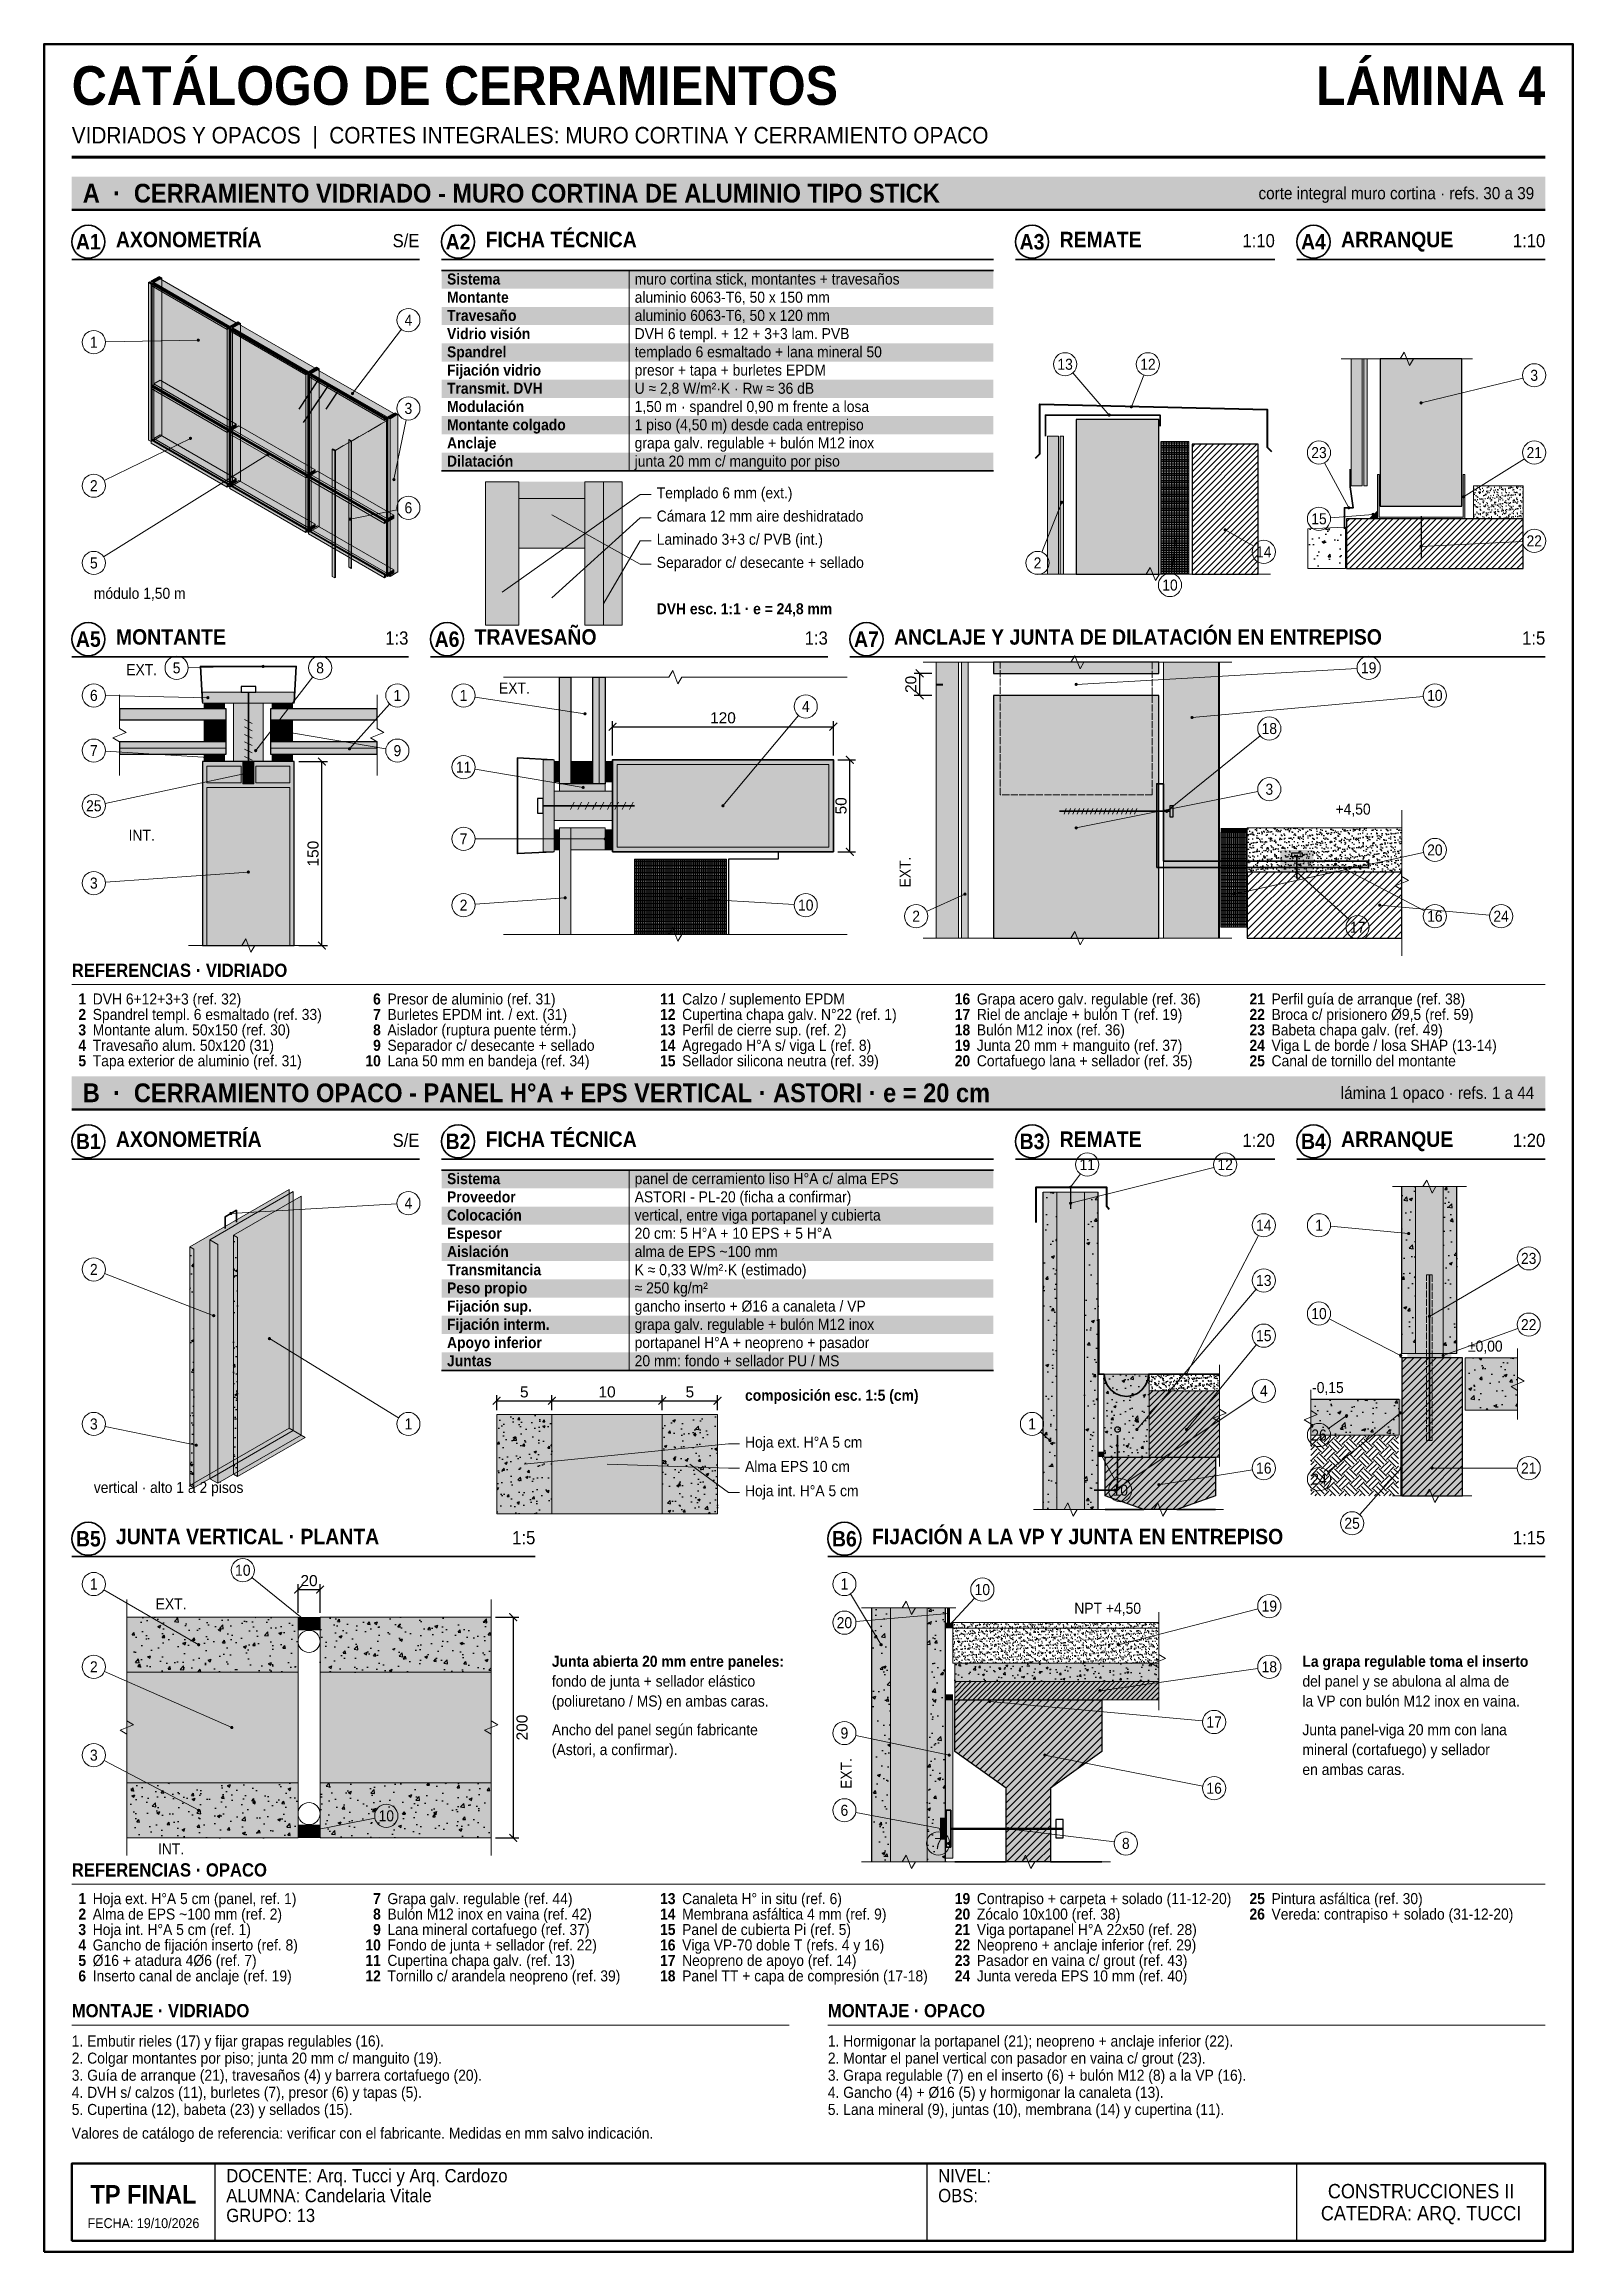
# Model space of a CAD drawing. Header units: millimetres. Extents: x 10 to 287, y 10 to 410.
import ezdxf
from ezdxf.enums import TextEntityAlignment as Align

# ---------------------------------------------------------------- set-up
doc = ezdxf.new("R2010")
doc.units = ezdxf.units.MM
doc.linetypes.add('DASHED', pattern=[1.524, 1.27, -0.254])
for name, color, linetype in [('0-MARCO', 7, 'Continuous'), ('1-ACERO', 7, 'Continuous'), ('1-AISLACION', 8, 'Continuous'), ('1-ALUMINIO', 7, 'Continuous'), ('1-CHAPA', 7, 'Continuous'), ('1-CONTORNO', 7, 'Continuous'), ('1-EPDM', 250, 'Continuous'), ('1-HORMIGON', 8, 'Continuous'), ('1-OCULTAR', 7, 'Continuous'), ('1-SELLADOS', 250, 'Continuous'), ('1-SUELO', 8, 'Continuous'), ('1-TORNILLERIA', 7, 'Continuous'), ('1-VIDRIO', 7, 'Continuous'), ('1-VISTA', 8, 'Continuous'), ('2-COTAS', 7, 'Continuous'), ('3-REFERENCIAS', 7, 'Continuous'), ('3-TABLAS', 7, 'Continuous'), ('3-TEXTOS', 7, 'Continuous'), ('3-TITULOS', 7, 'Continuous')]:
    doc.layers.add(name, color=color, linetype=linetype)
doc.styles.add('ARIAL', font='arial.ttf')
doc.styles.add('ARIAL-NEGRITA', font='arialbd.ttf')
doc.dimstyles.new('CATALOGO', dxfattribs={"dimtxt": 2, "dimasz": 1.4, "dimexe": 1, "dimexo": 0.8, "dimgap": 0.6, "dimtad": 1, "dimdec": 0, "dimtxsty": 'ARIAL', "dimblk": 'ARCHTICK', "dimcen": 2.5, "dimclrd": 7, "dimclre": 7, "dimclrt": 7, "dimazin": 3, "dimtfac": 1, "dimtmove": 0, "dimatfit": 3})

msp = doc.modelspace()

# ---------------------------------------------------------------- texts
at = {"layer": '3-REFERENCIAS', "style": 'ARIAL', "width": 0.9}
for s, p in [('4', (76, 360)), ('1', (19, 356)), ('13', (195, 352)), ('12', (210, 352)), ('3', (280, 350)), ('3', (76, 344)), ('23', (241, 336)), ('21', (280, 336)), ('2', (19, 330)), ('6', (76, 326)), ('15', (241, 324)), ('22', (280, 320)), ('5', (19, 316)), ('2', (190, 316)), ('14', (231, 318)), ('10', (214, 312)), ('5', (34, 297)), ('8', (60, 297)), ('19', (250, 297)), ('6', (19, 292)), ('1', (74, 292)), ('1', (86, 292)), ('10', (262, 292)), ('4', (148, 290)), ('18', (232, 286)), ('7', (19, 282)), ('9', (74, 282)), ('11', (86, 279)), ('3', (232, 275)), ('25', (19, 272)), ('7', (86, 266)), ('20', (262, 264)), ('3', (19, 258)), ('2', (86, 254)), ('10', (148, 254)), ('2', (168, 252)), ('16', (262, 252)), ('24', (274, 252)), ('17', (248, 250)), ('11', (199, 207)), ('12', (224, 207)), ('4', (76, 200)), ('14', (231, 196)), ('1', (241, 196)), ('2', (19, 188)), ('23', (279, 190)), ('13', (231, 186)), ('10', (241, 180)), ('15', (231, 176)), ('22', (279, 178)), ('4', (231, 166)), ('3', (19, 160)), ('1', (76, 160)), ('1', (189, 160)), ('26', (241, 158)), ('16', (231, 152)), ('21', (279, 152)), ('10', (205, 148)), ('24', (241, 150)), ('25', (247, 142)), ('1', (19, 131)), ('10', (46, 133.5)), ('1', (155, 131)), ('10', (180, 130)), ('19', (232, 127)), ('20', (155, 124)), ('2', (19, 116)), ('18', (232, 116)), ('9', (155, 104)), ('17', (222, 106)), ('3', (19, 100)), ('16', (222, 94)), ('10', (72, 89)), ('6', (155, 90)), ('7', (172, 84)), ('8', (206, 84))]:
    msp.add_text(s, height=2, dxfattribs=at).set_placement(p, align=Align.MIDDLE_CENTER)
at = {"layer": '3-REFERENCIAS', "style": 'ARIAL-NEGRITA', "width": 0.9}
for s, p in [('1', (17.6, 236)), ('6', (71, 236)), ('11', (124.4, 236)), ('16', (177.8, 236)), ('21', (231.2, 236)), ('3', (17.6, 230.4)), ('2', (17.6, 233.2)), ('8', (71, 230.4)), ('7', (71, 233.2)), ('12', (124.4, 233.2)), ('13', (124.4, 230.4)), ('17', (177.8, 233.2)), ('18', (177.8, 230.4)), ('22', (231.2, 233.2)), ('23', (231.2, 230.4)), ('4', (17.6, 227.6)), ('9', (71, 227.6)), ('14', (124.4, 227.6)), ('19', (177.8, 227.6)), ('24', (231.2, 227.6)), ('5', (17.6, 224.8)), ('10', (71, 224.8)), ('15', (124.4, 224.8)), ('20', (177.8, 224.8)), ('25', (231.2, 224.8)), ('2', (17.6, 70.2)), ('1', (17.6, 73)), ('8', (71, 70.2)), ('7', (71, 73)), ('13', (124.4, 73)), ('14', (124.4, 70.2)), ('20', (177.8, 70.2)), ('19', (177.8, 73)), ('25', (231.2, 73)), ('26', (231.2, 70.2)), ('3', (17.6, 67.4)), ('9', (71, 67.4)), ('15', (124.4, 67.4)), ('21', (177.8, 67.4)), ('4', (17.6, 64.6)), ('10', (71, 64.6)), ('16', (124.4, 64.6)), ('22', (177.8, 64.6)), ('5', (17.6, 61.8)), ('6', (17.6, 59)), ('11', (71, 61.8)), ('12', (71, 59)), ('17', (124.4, 61.8)), ('18', (124.4, 59)), ('23', (177.8, 61.8)), ('24', (177.8, 59))]:
    msp.add_text(s, height=2, dxfattribs=at).set_placement(p, align=Align.RIGHT)
at = {"layer": '3-TABLAS', "width": 0.9}
for s, style, p in [('Sistema', 'ARIAL-NEGRITA', (83, 366.45)), ('muro cortina stick, montantes + travesaños', 'ARIAL', (117, 366.45)), ('Montante', 'ARIAL-NEGRITA', (83, 363.15)), ('aluminio 6063-T6, 50 x 150 mm', 'ARIAL', (117, 363.15)), ('Travesaño', 'ARIAL-NEGRITA', (83, 359.85)), ('aluminio 6063-T6, 50 x 120 mm', 'ARIAL', (117, 359.85)), ('Vidrio visión', 'ARIAL-NEGRITA', (83, 356.55)), ('DVH 6 templ. + 12 + 3+3 lam. PVB', 'ARIAL', (117, 356.55)), ('Spandrel', 'ARIAL-NEGRITA', (83, 353.25)), ('Fijación vidrio', 'ARIAL-NEGRITA', (83, 349.95)), ('templado 6 esmaltado + lana mineral 50', 'ARIAL', (117, 353.25)), ('presor + tapa + burletes EPDM', 'ARIAL', (117, 349.95)), ('Transmit. DVH', 'ARIAL-NEGRITA', (83, 346.65)), ('U ≈ 2,8 W/m²·K · Rw ≈ 36 dB', 'ARIAL', (117, 346.65)), ('Modulación', 'ARIAL-NEGRITA', (83, 343.35)), ('1,50 m · spandrel 0,90 m frente a losa', 'ARIAL', (117, 343.35)), ('Montante colgado', 'ARIAL-NEGRITA', (83, 340.05)), ('1 piso (4,50 m) desde cada entrepiso', 'ARIAL', (117, 340.05)), ('Anclaje', 'ARIAL-NEGRITA', (83, 336.75)), ('grapa galv. regulable + bulón M12 inox', 'ARIAL', (117, 336.75)), ('Dilatación', 'ARIAL-NEGRITA', (83, 333.45)), ('junta 20 mm c/ manguito por piso', 'ARIAL', (117, 333.45)), ('Sistema', 'ARIAL-NEGRITA', (83, 203.45)), ('panel de cerramiento liso H°A c/ alma EPS', 'ARIAL', (117, 203.45)), ('Proveedor', 'ARIAL-NEGRITA', (83, 200.15)), ('ASTORI - PL-20 (ficha a confirmar)', 'ARIAL', (117, 200.15)), ('Colocación', 'ARIAL-NEGRITA', (83, 196.85)), ('vertical, entre viga portapanel y cubierta', 'ARIAL', (117, 196.85)), ('Aislación', 'ARIAL-NEGRITA', (83, 190.25)), ('Espesor', 'ARIAL-NEGRITA', (83, 193.55)), ('alma de EPS ~100 mm', 'ARIAL', (117, 190.25)), ('20 cm: 5 H°A + 10 EPS + 5 H°A', 'ARIAL', (117, 193.55)), ('Transmitancia', 'ARIAL-NEGRITA', (83, 186.95)), ('K ≈ 0,33 W/m²·K (estimado)', 'ARIAL', (117, 186.95)), ('Peso propio', 'ARIAL-NEGRITA', (83, 183.65)), ('≈ 250 kg/m²', 'ARIAL', (117, 183.65)), ('Fijación sup.', 'ARIAL-NEGRITA', (83, 180.35)), ('gancho inserto + Ø16 a canaleta / VP', 'ARIAL', (117, 180.35)), ('Fijación interm.', 'ARIAL-NEGRITA', (83, 177.05)), ('grapa galv. regulable + bulón M12 inox', 'ARIAL', (117, 177.05)), ('Juntas', 'ARIAL-NEGRITA', (83, 170.45)), ('Apoyo inferior', 'ARIAL-NEGRITA', (83, 173.75)), ('20 mm: fondo + sellador PU / MS', 'ARIAL', (117, 170.45)), ('portapanel H°A + neopreno + pasador', 'ARIAL', (117, 173.75))]:
    msp.add_text(s, height=2, dxfattribs=dict(at, style=style)).set_placement(p)
at = {"layer": '3-TEXTOS', "width": 0.9}
for s, height, style, p in [('Templado 6 mm (ext.)', 2, 'ARIAL', (121, 327.7)), ('Cámara 12 mm aire deshidratado', 2, 'ARIAL', (121, 323.5)), ('Laminado 3+3 c/ PVB (int.)', 2, 'ARIAL', (121, 319.3)), ('Separador c/ desecante + sellado', 2, 'ARIAL', (121, 315.1)), ('módulo 1,50 m', 2, 'ARIAL', (19, 309.5)), ('DVH esc. 1:1 · e = 24,8 mm', 2, 'ARIAL-NEGRITA', (121, 306.7)), ('+4,50', 2, 'ARIAL', (244, 270.4)), ('DVH 6+12+3+3 (ref. 32)', 2, 'ARIAL', (18.8, 236)), ('Presor de aluminio (ref. 31)', 2, 'ARIAL', (72.2, 236)), ('Calzo / suplemento EPDM', 2, 'ARIAL', (125.6, 236)), ('Grapa acero galv. regulable (ref. 36)', 2, 'ARIAL', (179, 236)), ('Perfil guía de arranque (ref. 38)', 2, 'ARIAL', (232.4, 236)), ('Spandrel templ. 6 esmaltado (ref. 33)', 2, 'ARIAL', (18.8, 233.2)), ('Montante alum. 50x150 (ref. 30)', 2, 'ARIAL', (18.8, 230.4)), ('Aislador (ruptura puente térm.)', 2, 'ARIAL', (72.2, 230.4)), ('Burletes EPDM int. / ext. (31)', 2, 'ARIAL', (72.2, 233.2)), ('Cupertina chapa galv. N°22 (ref. 1)', 2, 'ARIAL', (125.6, 233.2)), ('Perfil de cierre sup. (ref. 2)', 2, 'ARIAL', (125.6, 230.4)), ('Riel de anclaje + bulón T (ref. 19)', 2, 'ARIAL', (179, 233.2)), ('Bulón M12 inox (ref. 36)', 2, 'ARIAL', (179, 230.4)), ('Broca c/ prisionero Ø9,5 (ref. 59)', 2, 'ARIAL', (232.4, 233.2)), ('Babeta chapa galv. (ref. 49)', 2, 'ARIAL', (232.4, 230.4)), ('Travesaño alum. 50x120 (31)', 2, 'ARIAL', (18.8, 227.6)), ('Separador c/ desecante + sellado', 2, 'ARIAL', (72.2, 227.6)), ('Agregado H°A s/ viga L (ref. 8)', 2, 'ARIAL', (125.6, 227.6)), ('Junta 20 mm + manguito (ref. 37)', 2, 'ARIAL', (179, 227.6)), ('Viga L de borde / losa SHAP (13-14)', 2, 'ARIAL', (232.4, 227.6)), ('Tapa exterior de aluminio (ref. 31)', 2, 'ARIAL', (18.8, 224.8)), ('Lana 50 mm en bandeja (ref. 34)', 2, 'ARIAL', (72.2, 224.8)), ('Sellador silicona neutra (ref. 39)', 2, 'ARIAL', (125.6, 224.8)), ('Cortafuego lana + sellador (ref. 35)', 2, 'ARIAL', (179, 224.8)), ('Canal de tornillo del montante', 2, 'ARIAL', (232.4, 224.8)), ('±0,00', 2, 'ARIAL', (268, 173.1)), ('composición esc. 1:5 (cm)', 2, 'ARIAL-NEGRITA', (137, 164.2)), ('-0,15', 2, 'ARIAL', (239.75, 165.6)), ('Hoja ext. H°A 5 cm', 2, 'ARIAL', (137, 155.7)), ('Alma EPS 10 cm', 2, 'ARIAL', (137, 151.3)), ('vertical · alto 1 a 2 pisos', 2, 'ARIAL', (19, 147.5)), ('Hoja int. H°A 5 cm', 2, 'ARIAL', (137, 146.9)), ('NPT +4,50', 2, 'ARIAL', (196.67, 125.6)), ('Junta abierta 20 mm entre paneles:', 2, 'ARIAL-NEGRITA', (102, 116)), ('La grapa regulable toma el inserto', 2, 'ARIAL-NEGRITA', (238, 116)), ('fondo de junta + sellador elástico', 2, 'ARIAL', (102, 112.4)), ('del panel y se abulona al alma de', 2, 'ARIAL', (238, 112.4)), ('(poliuretano / MS) en ambas caras.', 2, 'ARIAL', (102, 108.8)), ('la VP con bulón M12 inox en vaina.', 2, 'ARIAL', (238, 108.8)), ('Ancho del panel según fabricante', 2, 'ARIAL', (102, 103.6)), ('Junta panel-viga 20 mm con lana', 2, 'ARIAL', (238, 103.6)), ('(Astori, a confirmar).', 2, 'ARIAL', (102, 100)), ('mineral (cortafuego) y sellador', 2, 'ARIAL', (238, 100)), ('en ambas caras.', 2, 'ARIAL', (238, 96.4)), ('Alma de EPS ~100 mm (ref. 2)', 2, 'ARIAL', (18.8, 70.2)), ('Hoja ext. H°A 5 cm (panel, ref. 1)', 2, 'ARIAL', (18.8, 73)), ('Grapa galv. regulable (ref. 44)', 2, 'ARIAL', (72.2, 73)), ('Bulón M12 inox en vaina (ref. 42)', 2, 'ARIAL', (72.2, 70.2)), ('Canaleta H° in situ (ref. 6)', 2, 'ARIAL', (125.6, 73)), ('Membrana asfáltica 4 mm (ref. 9)', 2, 'ARIAL', (125.6, 70.2)), ('Zócalo 10x100 (ref. 38)', 2, 'ARIAL', (179, 70.2)), ('Contrapiso + carpeta + solado (11-12-20)', 2, 'ARIAL', (179, 73)), ('Vereda: contrapiso + solado (31-12-20)', 2, 'ARIAL', (232.4, 70.2)), ('Pintura asfáltica (ref. 30)', 2, 'ARIAL', (232.4, 73)), ('Hoja int. H°A 5 cm (ref. 1)', 2, 'ARIAL', (18.8, 67.4)), ('Lana mineral cortafuego (ref. 37)', 2, 'ARIAL', (72.2, 67.4)), ('Panel de cubierta Pi (ref. 5)', 2, 'ARIAL', (125.6, 67.4)), ('Viga portapanel H°A 22x50 (ref. 28)', 2, 'ARIAL', (179, 67.4)), ('Gancho de fijación inserto (ref. 8)', 2, 'ARIAL', (18.8, 64.6)), ('Fondo de junta + sellador (ref. 22)', 2, 'ARIAL', (72.2, 64.6)), ('Viga VP-70 doble T (refs. 4 y 16)', 2, 'ARIAL', (125.6, 64.6)), ('Neopreno + anclaje inferior (ref. 29)', 2, 'ARIAL', (179, 64.6)), ('Ø16 + atadura 4Ø6 (ref. 7)', 2, 'ARIAL', (18.8, 61.8)), ('Inserto canal de anclaje (ref. 19)', 2, 'ARIAL', (18.8, 59)), ('Tornillo c/ arandela neopreno (ref. 39)', 2, 'ARIAL', (72.2, 59)), ('Cupertina chapa galv. (ref. 13)', 2, 'ARIAL', (72.2, 61.8)), ('Neopreno de apoyo (ref. 14)', 2, 'ARIAL', (125.6, 61.8)), ('Panel TT + capa de compresión (17-18)', 2, 'ARIAL', (125.6, 59)), ('Junta vereda EPS 10 mm (ref. 40)', 2, 'ARIAL', (179, 59)), ('Pasador en vaina c/ grout (ref. 43)', 2, 'ARIAL', (179, 61.8)), ('1. Embutir rieles (17) y fijar grapas regulables (16).', 2, 'ARIAL', (15, 47.2)), ('1. Hormigonar la portapanel (21); neopreno + anclaje inferior (22).', 2, 'ARIAL', (152, 47.2)), ('2. Colgar montantes por piso; junta 20 mm c/ manguito (19).', 2, 'ARIAL', (15, 44.1)), ('2. Montar el panel vertical con pasador en vaina c/ grout (23).', 2, 'ARIAL', (152, 44.1)), ('4. DVH s/ calzos (11), burletes (7), presor (6) y tapas (5).', 2, 'ARIAL', (15, 37.9)), ('3. Guía de arranque (21), travesaños (4) y barrera cortafuego (20).', 2, 'ARIAL', (15, 41)), ('4. Gancho (4) + Ø16 (5) y hormigonar la canaleta (13).', 2, 'ARIAL', (152, 37.9)), ('3. Grapa regulable (7) en el inserto (6) + bulón M12 (8) a la VP (16).', 2, 'ARIAL', (152, 41)), ('5. Cupertina (12), babeta (23) y sellados (15).', 2, 'ARIAL', (15, 34.8)), ('5. Lana mineral (9), juntas (10), membrana (14) y cupertina (11).', 2, 'ARIAL', (152, 34.8)), ('Valores de catálogo de referencia: verificar con el fabricante. Medidas en mm salvo indicación.', 2, 'ARIAL', (15, 30.5)), ('DOCENTE: Arq. Tucci y Arq. Cardozo', 2.4, 'ARIAL', (43, 22.6)), ('NIVEL:', 2.4, 'ARIAL', (172, 22.6)), ('ALUMNA: Candelaria Vitale', 2.4, 'ARIAL', (43, 19)), ('OBS:', 2.4, 'ARIAL', (172, 19)), ('GRUPO: 13', 2.4, 'ARIAL', (43, 15.4))]:
    msp.add_text(s, height=height, dxfattribs=dict(at, style=style)).set_placement(p)
at = {"layer": '3-TEXTOS', "style": 'ARIAL', "width": 0.9}
for s, height, p in [('EXT.', 2, (27.67, 296.67)), ('INT.', 2, (27.67, 266.67)), ('EXT.', 2, (33, 127.4)), ('INT.', 2, (33, 83)), ('CONSTRUCCIONES II', 2.6, (259.5, 21)), ('FECHA: 19/10/2026', 1.8, (28, 15.2)), ('CATEDRA: ARQ. TUCCI', 2.6, (259.5, 17))]:
    msp.add_text(s, height=height, dxfattribs=at).set_placement(p, align=Align.MIDDLE_CENTER)
msp.add_text('EXT.', height=2, dxfattribs=at).set_placement((98, 293.33), align=Align.MIDDLE_RIGHT)
for p in [(166, 260), (155.33, 96.67)]:
    msp.add_text('EXT.', height=2, rotation=90, dxfattribs=at).set_placement(p, align=Align.MIDDLE_CENTER)
at = {"layer": '3-TITULOS', "width": 0.9}
for s, height, style, p in [('CATÁLOGO DE CERRAMIENTOS', 7, 'ARIAL-NEGRITA', (15, 399)), ('VIDRIADOS Y OPACOS  |  CORTES INTEGRALES: MURO CORTINA Y CERRAMIENTO OPACO', 3, 'ARIAL', (15, 392)), ('AXONOMETRÍA', 2.8, 'ARIAL-NEGRITA', (23, 373.2)), ('FICHA TÉCNICA', 2.8, 'ARIAL-NEGRITA', (90, 373.2)), ('REMATE', 2.8, 'ARIAL-NEGRITA', (194, 373.2)), ('ARRANQUE', 2.8, 'ARIAL-NEGRITA', (245, 373.2)), ('MONTANTE', 2.8, 'ARIAL-NEGRITA', (23, 301.2)), ('TRAVESAÑO', 2.8, 'ARIAL-NEGRITA', (88, 301.2)), ('ANCLAJE Y JUNTA DE DILATACIÓN EN ENTREPISO', 2.8, 'ARIAL-NEGRITA', (164, 301.2)), ('REFERENCIAS · VIDRIADO', 2.4, 'ARIAL-NEGRITA', (15, 241)), ('AXONOMETRÍA', 2.8, 'ARIAL-NEGRITA', (23, 210.2)), ('FICHA TÉCNICA', 2.8, 'ARIAL-NEGRITA', (90, 210.2)), ('REMATE', 2.8, 'ARIAL-NEGRITA', (194, 210.2)), ('ARRANQUE', 2.8, 'ARIAL-NEGRITA', (245, 210.2)), ('JUNTA VERTICAL · PLANTA', 2.8, 'ARIAL-NEGRITA', (23, 138.2)), ('FIJACIÓN A LA VP Y JUNTA EN ENTREPISO', 2.8, 'ARIAL-NEGRITA', (160, 138.2)), ('REFERENCIAS · OPACO', 2.4, 'ARIAL-NEGRITA', (15, 78)), ('MONTAJE · VIDRIADO', 2.4, 'ARIAL-NEGRITA', (15, 52.5)), ('MONTAJE · OPACO', 2.4, 'ARIAL-NEGRITA', (152, 52.5))]:
    msp.add_text(s, height=height, dxfattribs=dict(at, style=style)).set_placement(p)
for s, height, style, p in [('LÁMINA 4', 7, 'ARIAL-NEGRITA', (282, 399)), ('S/E', 2.4, 'ARIAL', (78, 373.2)), ('1:10', 2.4, 'ARIAL', (233, 373.2)), ('1:10', 2.4, 'ARIAL', (282, 373.2)), ('1:3', 2.4, 'ARIAL', (76, 301.2)), ('1:3', 2.4, 'ARIAL', (152, 301.2)), ('1:5', 2.4, 'ARIAL', (282, 301.2)), ('S/E', 2.4, 'ARIAL', (78, 210.2)), ('1:20', 2.4, 'ARIAL', (233, 210.2)), ('1:20', 2.4, 'ARIAL', (282, 210.2)), ('1:5', 2.4, 'ARIAL', (99, 138.2)), ('1:15', 2.4, 'ARIAL', (282, 138.2))]:
    msp.add_text(s, height=height, dxfattribs=dict(at, style=style)).set_placement(p, align=Align.RIGHT)
at = {"layer": '3-TITULOS', "style": 'ARIAL-NEGRITA', "width": 0.9}
for s, p in [('A  ·  CERRAMIENTO VIDRIADO - MURO CORTINA DE ALUMINIO TIPO STICK', (17, 383)), ('B  ·  CERRAMIENTO OPACO - PANEL H°A + EPS VERTICAL · ASTORI · e = 20 cm', (17, 220))]:
    msp.add_text(s, height=3.4, dxfattribs=at).set_placement(p, align=Align.MIDDLE_LEFT)
at = {"layer": '3-TITULOS', "style": 'ARIAL', "width": 0.9}
for s, p in [('corte integral muro cortina · refs. 30 a 39', (280, 383)), ('lámina 1 opaco · refs. 1 a 44', (280, 220))]:
    msp.add_text(s, height=2.2, dxfattribs=at).set_placement(p, align=Align.MIDDLE_RIGHT)
at = {"layer": '3-TITULOS', "style": 'ARIAL-NEGRITA', "width": 0.9}
for s, height, p in [('A1', 2.8, (18, 374.2)), ('A2', 2.8, (85, 374.2)), ('A3', 2.8, (189, 374.2)), ('A4', 2.8, (240, 374.2)), ('A5', 2.8, (18, 302.2)), ('A6', 2.8, (83, 302.2)), ('A7', 2.8, (159, 302.2)), ('B1', 2.8, (18, 211.2)), ('B2', 2.8, (85, 211.2)), ('B3', 2.8, (189, 211.2)), ('B4', 2.8, (240, 211.2)), ('B5', 2.8, (18, 139.2)), ('B6', 2.8, (155, 139.2)), ('TP FINAL', 3.4, (28, 20.4))]:
    msp.add_text(s, height=height, dxfattribs=at).set_placement(p, align=Align.MIDDLE_CENTER)

# ---------------------------------------------------------------- blocks, each defined once
blk = doc.blocks.new('_ARCHTICK')
at = {"color": 0, "linetype": 'BYBLOCK', "const_width": 0.15}
blk.add_lwpolyline([(-0.5, -0.5), (0.5, 0.5)], dxfattribs=at)

# ---------------------------------------------------------------- dimensions: what is measured, and where the dimension line sits
at = {"layer": '2-COTAS'}
for base, p1, p2, text, override in [((168.65, 292), (171.65, 292), (171.65, 296), '20', {"dimlfac": 5}), ((60.33, 246.67), (55.33, 246.67), (55.33, 280), '150', {"dimlfac": 3}), ((156, 263.67), (153, 263.67), (153, 280.33), '50', {"dimlfac": 3}), ((95, 125), (91, 125), (91, 85), '200', {"dimlfac": 5})]:
    msp.add_linear_dim(base=base, p1=p1, p2=p2, angle=90, text=text, dimstyle='CATALOGO', override=override, dxfattribs=at).render()
for base, p1, p2, text, override in [((113, 286.33), (113, 280.33), (153, 280.33), '120', {"dimlfac": 3}), ((92, 164.2), (92, 161.7), (102, 161.7), '5', {"dimlfac": 5}), ((102, 164.2), (102, 161.7), (122, 161.7), '10', {"dimlfac": 5}), ((122, 164.2), (122, 161.7), (132, 161.7), '5', {"dimlfac": 5}), ((56, 130), (56, 125), (60, 125), '20', {"dimlfac": 5})]:
    msp.add_linear_dim(base=base, p1=p1, p2=p2, text=text, dimstyle='CATALOGO', override=override, dxfattribs=at).render()

# ---------------------------------------------------------------- hatches: boundary and pattern name
at = {"layer": '1-ACERO'}
h = msp.add_hatch(color=8, dxfattribs=at)
h.dxf.hatch_style = 1
h.paths.add_polyline_path([(234, 260), (240, 260), (240, 264), (234, 264)])
h = msp.add_hatch(color=8, dxfattribs=at)
h.dxf.hatch_style = 1
h.paths.add_polyline_path([(173.6, 124), (174.13, 124), (174.13, 126.67), (173.6, 126.67)])
h = msp.add_hatch(color=8, dxfattribs=at)
h.dxf.hatch_style = 1
h.paths.add_polyline_path([(172.33, 84.67), (173.33, 84.67), (173.33, 88.67), (172.33, 88.67)])
at = {"layer": '1-AISLACION', "true_color": 0xffffff}
h = msp.add_hatch(color=7, dxfattribs=at)
h.dxf.hatch_style = 1
h.paths.add_polyline_path([(212.4, 314), (217.4, 314), (217.4, 338), (212.4, 338)])
at = {"layer": '1-AISLACION'}
h = msp.add_hatch(dxfattribs=at)
h.set_pattern_fill('INSUL', color=8, scale=0.05, angle=90)
h.paths.add_polyline_path([(212.4, 314), (217.4, 314), (217.4, 338), (212.4, 338)])
at = {"layer": '1-AISLACION', "true_color": 0xffffff}
h = msp.add_hatch(color=7, dxfattribs=at)
h.dxf.hatch_style = 1
h.paths.add_polyline_path([(212.8, 248), (222.8, 248), (222.8, 298), (212.8, 298)])
at = {"layer": '1-AISLACION'}
h = msp.add_hatch(dxfattribs=at)
h.set_pattern_fill('INSUL', color=8, scale=0.08, angle=90)
h.paths.add_polyline_path([(212.8, 248), (222.8, 248), (222.8, 298), (212.8, 298)])
at = {"layer": '1-AISLACION', "true_color": 0x787878}
h = msp.add_hatch(color=9, dxfattribs=at)
h.dxf.hatch_style = 1
h.paths.add_polyline_path([(44.33, 280), (49.67, 280), (49.67, 290.59), (44.33, 290.59)])
h = msp.add_hatch(color=9, dxfattribs=at)
h.dxf.hatch_style = 1
h.paths.add_polyline_path([(102.41, 269.33), (113, 269.33), (113, 274.67), (102.41, 274.67)])
at = {"layer": '1-AISLACION'}
h = msp.add_hatch(dxfattribs=at)
h.set_pattern_fill('INSUL', color=8, scale=0.04, angle=90)
h.paths.add_polyline_path([(223.2, 250), (228, 250), (228, 267.2), (223.2, 267.2)])
at = {"layer": '1-AISLACION', "true_color": 0xffffff}
h = msp.add_hatch(color=7, dxfattribs=at)
h.dxf.hatch_style = 1
h.paths.add_polyline_path([(117, 248.67), (133.67, 248.67), (133.67, 262.33), (117, 262.33)])
at = {"layer": '1-AISLACION'}
h = msp.add_hatch(dxfattribs=at)
h.set_pattern_fill('INSUL', color=8, scale=0.04, angle=90)
h.paths.add_polyline_path([(117, 248.67), (133.67, 248.67), (133.67, 262.33), (117, 262.33)])
at = {"layer": '1-AISLACION', "true_color": 0xfcf3cd}
h = msp.add_hatch(color=9, dxfattribs=at)
h.dxf.hatch_style = 1
h.paths.add_polyline_path([(193.5, 144.5), (198.5, 144.5), (198.5, 202), (193.5, 202)])
h = msp.add_hatch(color=9, dxfattribs=at)
h.dxf.hatch_style = 1
h.paths.add_polyline_path([(258.5, 172.75), (263.5, 172.75), (263.5, 203), (258.5, 203)])
h = msp.add_hatch(color=9, dxfattribs=at)
h.dxf.hatch_style = 1
h.paths.add_polyline_path([(255.5, 158), (256, 158), (256, 164.5), (255.5, 164.5)])
h = msp.add_hatch(color=9, dxfattribs=at)
h.dxf.hatch_style = 1
h.paths.add_polyline_path([(163.33, 80.67), (170, 80.67), (170, 126.67), (163.33, 126.67)])
h = msp.add_hatch(color=9, dxfattribs=at)
h.dxf.hatch_style = 1
h.paths.add_polyline_path([(25, 115), (56, 115), (56, 95), (25, 95)])
h = msp.add_hatch(color=9, dxfattribs=at)
h.dxf.hatch_style = 1
h.paths.add_polyline_path([(60, 115), (91, 115), (91, 95), (60, 95)])
at = {"layer": '1-AISLACION'}
h = msp.add_hatch(dxfattribs=at)
h.set_pattern_fill('INSUL', color=8, scale=0.03, angle=90)
h.paths.add_polyline_path([(173.33, 81.33), (174.67, 81.33), (174.67, 110), (173.33, 110)])
at = {"layer": '1-ALUMINIO', "true_color": 0xecedef}
h = msp.add_hatch(color=9, dxfattribs=at)
h.dxf.hatch_style = 1
h.paths.add_polyline_path([(246.82, 330), (248.82, 330), (248.82, 353), (246.82, 353)])
at = {"layer": '1-ALUMINIO', "true_color": 0xcdd0d4}
h = msp.add_hatch(color=9, dxfattribs=at)
h.dxf.hatch_style = 1
h.paths.add_polyline_path([(252.1, 326.3), (266.9, 326.3), (266.9, 353), (252.1, 353)])
h = msp.add_hatch(color=9, dxfattribs=at)
h.dxf.hatch_style = 1
h.paths.add_polyline_path([(197, 314), (212, 314), (212, 342), (197, 342)])
at = {"layer": '1-ALUMINIO', "true_color": 0xecedef}
h = msp.add_hatch(color=9, dxfattribs=at)
h.dxf.hatch_style = 1
h.paths.add_polyline_path([(191.82, 314), (193.82, 314), (193.82, 339), (191.82, 339)])
at = {"layer": '1-ALUMINIO', "true_color": 0xcdd0d4}
h = msp.add_hatch(color=9, dxfattribs=at)
h.dxf.hatch_style = 1
h.paths.add_polyline_path([(251.6, 324), (267.4, 324), (267.4, 332), (267.1, 332), (267.1, 324.3), (251.9, 324.3), (251.9, 332), (251.6, 332)])
h = msp.add_hatch(color=9, dxfattribs=at)
h.dxf.hatch_style = 1
h.paths.add_polyline_path([(96, 318.7), (108, 318.7), (108, 327.7), (96, 327.7)])
at = {"layer": '1-ALUMINIO', "true_color": 0xecedef}
h = msp.add_hatch(color=9, dxfattribs=at)
h.dxf.hatch_style = 1
h.paths.add_polyline_path([(171.65, 248), (175.65, 248), (175.65, 298), (171.65, 298)])
at = {"layer": '1-ALUMINIO', "true_color": 0xcdd0d4}
h = msp.add_hatch(color=9, dxfattribs=at)
h.dxf.hatch_style = 1
h.paths.add_polyline_path([(182, 296), (212, 296), (212, 298), (182, 298)])
h = msp.add_hatch(color=9, dxfattribs=at)
h.dxf.hatch_style = 1
h.paths.add_polyline_path([(38.67, 290.59), (55.33, 290.59), (55.33, 292.59), (38.67, 292.59)])
h = msp.add_hatch(color=9, dxfattribs=at)
h.dxf.hatch_style = 1
h.paths.add_polyline_path([(182, 248), (212, 248), (212, 292), (182, 292)])
h = msp.add_hatch(color=9, dxfattribs=at)
h.dxf.hatch_style = 1
h.paths.add_polyline_path([(39, 283.59), (42, 283.59), (42, 287.59), (39, 287.59)])
h = msp.add_hatch(color=9, dxfattribs=at)
h.dxf.hatch_style = 1
h.paths.add_polyline_path([(52, 283.59), (55, 283.59), (55, 287.59), (52, 287.59)])
h = msp.add_hatch(color=9, dxfattribs=at)
h.dxf.hatch_style = 1
h.paths.add_polyline_path([(38.67, 246.67), (55.33, 246.67), (55.33, 280), (38.67, 280)])
at = {"layer": '1-ALUMINIO', "true_color": 0xffffff}
h = msp.add_hatch(color=7, dxfattribs=at)
h.dxf.hatch_style = 1
h.paths.add_polyline_path([(46, 276), (48, 276), (48, 280), (46, 280)])
at = {"layer": '1-ALUMINIO', "true_color": 0xcdd0d4}
h = msp.add_hatch(color=9, dxfattribs=at)
h.dxf.hatch_style = 1
h.paths.add_polyline_path([(100.41, 263.67), (102.41, 263.67), (102.41, 280.33), (100.41, 280.33)])
h = msp.add_hatch(color=9, dxfattribs=at)
h.dxf.hatch_style = 1
h.paths.add_polyline_path([(109.41, 277), (105.41, 277), (105.41, 280), (109.41, 280)])
h = msp.add_hatch(color=9, dxfattribs=at)
h.dxf.hatch_style = 1
h.paths.add_polyline_path([(113, 263.67), (153, 263.67), (153, 280.33), (113, 280.33)])
at = {"layer": '1-ALUMINIO', "true_color": 0xffffff}
h = msp.add_hatch(color=7, dxfattribs=at)
h.dxf.hatch_style = 1
h.paths.add_polyline_path([(39.5, 276.17), (45.67, 276.17), (45.67, 279.17), (39.5, 279.17)])
h = msp.add_hatch(color=7, dxfattribs=at)
h.dxf.hatch_style = 1
h.paths.add_polyline_path([(48.33, 276.17), (54.5, 276.17), (54.5, 279.17), (48.33, 279.17)])
h = msp.add_hatch(color=7, dxfattribs=at)
h.dxf.hatch_style = 1
h.paths.add_polyline_path([(113.83, 264.5), (152.17, 264.5), (152.17, 279.5), (113.83, 279.5)])
h = msp.add_hatch(color=7, dxfattribs=at)
h.dxf.hatch_style = 1
h.paths.add_polyline_path([(39.5, 246.67), (54.5, 246.67), (54.5, 275.33), (39.5, 275.33)])
at = {"layer": '1-EPDM'}
h = msp.add_hatch(color=250, dxfattribs=at)
h.dxf.hatch_style = 1
h.paths.add_polyline_path([(96, 327.7), (108, 327.7), (108, 330.7), (96, 330.7)])
h = msp.add_hatch(color=250, dxfattribs=at)
h.dxf.hatch_style = 1
h.paths.add_polyline_path([(39, 289.59), (42.67, 289.59), (42.67, 290.59), (39, 290.59)])
h = msp.add_hatch(color=250, dxfattribs=at)
h.dxf.hatch_style = 1
h.paths.add_polyline_path([(51.33, 289.59), (55, 289.59), (55, 290.59), (51.33, 290.59)])
h = msp.add_hatch(color=250, dxfattribs=at)
h.dxf.hatch_style = 1
h.paths.add_polyline_path([(42, 283.59), (43, 283.59), (43, 287.59), (42, 287.59)])
h = msp.add_hatch(color=250, dxfattribs=at)
h.dxf.hatch_style = 1
h.paths.add_polyline_path([(51, 283.59), (52, 283.59), (52, 287.59), (51, 287.59)])
h = msp.add_hatch(color=250, dxfattribs=at)
h.dxf.hatch_style = 1
h.paths.add_polyline_path([(39, 280), (42.67, 280), (42.67, 281.33), (39, 281.33)])
h = msp.add_hatch(color=250, dxfattribs=at)
h.dxf.hatch_style = 1
h.paths.add_polyline_path([(51.33, 280), (55, 280), (55, 281.33), (51.33, 281.33)])
h = msp.add_hatch(color=250, dxfattribs=at)
h.dxf.hatch_style = 1
h.paths.add_polyline_path([(102.41, 276.33), (103.41, 276.33), (103.41, 280), (102.41, 280)])
h = msp.add_hatch(color=250, dxfattribs=at)
h.dxf.hatch_style = 1
h.paths.add_polyline_path([(111.67, 276.33), (113, 276.33), (113, 280), (111.67, 280)])
at = {"layer": '1-EPDM', "true_color": 0x505050}
h = msp.add_hatch(color=9, dxfattribs=at)
h.dxf.hatch_style = 1
h.paths.add_polyline_path([(103.41, 274.67), (111.67, 274.67), (111.67, 276), (103.41, 276)])
at = {"layer": '1-EPDM'}
h = msp.add_hatch(color=250, dxfattribs=at)
h.dxf.hatch_style = 1
h.paths.add_polyline_path([(109.41, 276), (105.41, 276), (105.41, 277), (109.41, 277)])
at = {"layer": '1-EPDM', "true_color": 0x505050}
h = msp.add_hatch(color=9, dxfattribs=at)
h.dxf.hatch_style = 1
h.paths.add_polyline_path([(105.41, 264), (111.67, 264), (111.67, 268), (105.41, 268)])
at = {"layer": '1-EPDM'}
h = msp.add_hatch(color=250, dxfattribs=at)
h.dxf.hatch_style = 1
h.paths.add_polyline_path([(102.41, 264), (103.41, 264), (103.41, 267.67), (102.41, 267.67)])
h = msp.add_hatch(color=250, dxfattribs=at)
h.dxf.hatch_style = 1
h.paths.add_polyline_path([(111.67, 264), (113, 264), (113, 267.67), (111.67, 267.67)])
h = msp.add_hatch(color=250, dxfattribs=at)
h.dxf.hatch_style = 1
h.paths.add_polyline_path([(257, 172), (265, 172), (265, 172.75), (257, 172.75)])
at = {"layer": '1-HORMIGON'}
h = msp.add_hatch(dxfattribs=at)
h.set_pattern_fill('ANSI31', color=8, scale=0.25)
h.paths.add_polyline_path([(218, 314), (230, 314), (230, 337.5), (218, 337.5)])
h = msp.add_hatch(dxfattribs=at)
h.set_pattern_fill('AR-SAND', color=8, scale=0.02)
h.paths.add_polyline_path([(269, 324), (278, 324), (278, 330), (269, 330)])
h = msp.add_hatch(dxfattribs=at)
h.set_pattern_fill('ANSI31', color=8, scale=0.25)
h.paths.add_polyline_path([(246, 315), (278, 315), (278, 324), (246, 324)])
h = msp.add_hatch(dxfattribs=at)
h.set_pattern_fill('AR-CONC', color=8, scale=0.03)
h.paths.add_polyline_path([(239, 315), (245.8, 315), (245.8, 322.5), (239, 322.2)])
h = msp.add_hatch(dxfattribs=at)
h.set_pattern_fill('AR-SAND', color=8, scale=0.025)
h.paths.add_polyline_path([(228, 260), (256, 260), (256, 268), (228, 268)])
h = msp.add_hatch(dxfattribs=at)
h.set_pattern_fill('ANSI31', color=8, scale=0.3)
h.paths.add_polyline_path([(228, 248), (256, 248), (256, 260), (228, 260)])
at = {"layer": '1-HORMIGON', "true_color": 0xe1e1e1}
h = msp.add_hatch(color=9, dxfattribs=at)
h.dxf.hatch_style = 1
h.paths.add_polyline_path([(191, 144.5), (193.5, 144.5), (193.5, 202), (191, 202)])
at = {"layer": '1-HORMIGON'}
h = msp.add_hatch(dxfattribs=at)
h.set_pattern_fill('AR-CONC', color=8, scale=0.03)
h.paths.add_polyline_path([(191, 144.5), (193.5, 144.5), (193.5, 202), (191, 202)])
at = {"layer": '1-HORMIGON', "true_color": 0xe1e1e1}
h = msp.add_hatch(color=9, dxfattribs=at)
h.dxf.hatch_style = 1
h.paths.add_polyline_path([(198.5, 144.5), (201, 144.5), (201, 202), (198.5, 202)])
at = {"layer": '1-HORMIGON'}
h = msp.add_hatch(dxfattribs=at)
h.set_pattern_fill('AR-CONC', color=8, scale=0.03)
h.paths.add_polyline_path([(198.5, 144.5), (201, 144.5), (201, 202), (198.5, 202)])
at = {"layer": '1-HORMIGON', "true_color": 0xe1e1e1}
h = msp.add_hatch(color=9, dxfattribs=at)
h.dxf.hatch_style = 1
h.paths.add_polyline_path([(256, 172.75), (258.5, 172.75), (258.5, 203), (256, 203)])
at = {"layer": '1-HORMIGON'}
h = msp.add_hatch(dxfattribs=at)
h.set_pattern_fill('AR-CONC', color=8, scale=0.03)
h.paths.add_polyline_path([(256, 172.75), (258.5, 172.75), (258.5, 203), (256, 203)])
at = {"layer": '1-HORMIGON', "true_color": 0xe1e1e1}
h = msp.add_hatch(color=9, dxfattribs=at)
h.dxf.hatch_style = 1
h.paths.add_polyline_path([(263.5, 172.75), (266, 172.75), (266, 203), (263.5, 203)])
at = {"layer": '1-HORMIGON'}
h = msp.add_hatch(dxfattribs=at)
h.set_pattern_fill('AR-CONC', color=8, scale=0.03)
h.paths.add_polyline_path([(263.5, 172.75), (266, 172.75), (266, 203), (263.5, 203)])
h = msp.add_hatch(dxfattribs=at)
h.set_pattern_fill('AR-CONC', color=8, scale=0.02)
h.paths.add_polyline_path([(37.13, 148.41), (37.13, 191.69), (36.41, 192.1), (36.41, 148.83)])
h = msp.add_hatch(dxfattribs=at)
h.set_pattern_fill('AR-CONC', color=8, scale=0.02)
h.paths.add_polyline_path([(45.05, 150.49), (45.05, 193.77), (44.33, 194.18), (44.33, 150.91)])
at = {"layer": '1-HORMIGON', "true_color": 0xd7d7d7}
h = msp.add_hatch(color=9, dxfattribs=at)
h.dxf.hatch_style = 1
h.paths.add_polyline_path([(256, 147), (267, 147), (267, 172), (256, 172)])
at = {"layer": '1-HORMIGON'}
h = msp.add_hatch(dxfattribs=at)
h.set_pattern_fill('ANSI31', color=8, scale=0.3)
h.paths.add_polyline_path([(256, 147), (267, 147), (267, 172), (256, 172)])
at = {"layer": '1-HORMIGON', "true_color": 0xe1e1e1}
h = msp.add_hatch(color=9, dxfattribs=at)
h.dxf.hatch_style = 1
h.paths.add_polyline_path([(267.5, 162.5), (277, 162.5), (277, 172), (267.5, 172)])
at = {"layer": '1-HORMIGON'}
h = msp.add_hatch(dxfattribs=at)
h.set_pattern_fill('AR-CONC', color=8, scale=0.03)
h.paths.add_polyline_path([(267.5, 162.5), (277, 162.5), (277, 172), (267.5, 172)])
at = {"layer": '1-HORMIGON', "true_color": 0xe1e1e1}
h = msp.add_hatch(color=9, dxfattribs=at)
h.dxf.hatch_style = 1
h.paths.add_polyline_path([(202, 154), (210.25, 154), (210.25, 169), (202, 169)])
at = {"layer": '1-HORMIGON'}
h = msp.add_hatch(dxfattribs=at)
h.set_pattern_fill('AR-CONC', color=8, scale=0.025)
h.paths.add_polyline_path([(202, 154), (210.25, 154), (210.25, 169), (202, 169)])
h = msp.add_hatch(dxfattribs=at)
h.set_pattern_fill('AR-SAND', color=8, scale=0.02)
h.paths.add_polyline_path([(210.25, 166), (223, 166), (223, 169), (210.25, 169)])
at = {"layer": '1-HORMIGON', "true_color": 0xd7d7d7}
h = msp.add_hatch(color=9, dxfattribs=at)
h.dxf.hatch_style = 1
h.paths.add_polyline_path([(210.25, 154), (223, 154), (223, 166), (210.25, 166)])
at = {"layer": '1-HORMIGON'}
h = msp.add_hatch(dxfattribs=at)
h.set_pattern_fill('ANSI31', color=8, scale=0.25)
h.paths.add_polyline_path([(210.25, 154), (223, 154), (223, 166), (210.25, 166)])
at = {"layer": '1-HORMIGON', "true_color": 0xe1e1e1}
h = msp.add_hatch(color=9, dxfattribs=at)
h.dxf.hatch_style = 1
h.paths.add_polyline_path([(239.5, 158), (255.5, 158), (255.5, 164.5), (239.5, 164.5)])
at = {"layer": '1-HORMIGON'}
h = msp.add_hatch(dxfattribs=at)
h.set_pattern_fill('AR-CONC', color=8, scale=0.03)
h.paths.add_polyline_path([(239.5, 158), (255.5, 158), (255.5, 164.5), (239.5, 164.5)])
at = {"layer": '1-HORMIGON', "true_color": 0xe1e1e1}
h = msp.add_hatch(color=9, dxfattribs=at)
h.dxf.hatch_style = 1
h.paths.add_polyline_path([(92, 143.7), (102, 143.7), (102, 161.7), (92, 161.7)])
at = {"layer": '1-HORMIGON'}
h = msp.add_hatch(dxfattribs=at)
h.set_pattern_fill('AR-CONC', color=8, scale=0.025)
h.paths.add_polyline_path([(92, 143.7), (102, 143.7), (102, 161.7), (92, 161.7)])
at = {"layer": '1-HORMIGON', "true_color": 0xfcf3cd}
h = msp.add_hatch(color=9, dxfattribs=at)
h.dxf.hatch_style = 1
h.paths.add_polyline_path([(102, 143.7), (122, 143.7), (122, 161.7), (102, 161.7)])
at = {"layer": '1-HORMIGON', "true_color": 0xe1e1e1}
h = msp.add_hatch(color=9, dxfattribs=at)
h.dxf.hatch_style = 1
h.paths.add_polyline_path([(122, 143.7), (132, 143.7), (132, 161.7), (122, 161.7)])
at = {"layer": '1-HORMIGON'}
h = msp.add_hatch(dxfattribs=at)
h.set_pattern_fill('AR-CONC', color=8, scale=0.025)
h.paths.add_polyline_path([(122, 143.7), (132, 143.7), (132, 161.7), (122, 161.7)])
at = {"layer": '1-HORMIGON', "true_color": 0xd7d7d7}
h = msp.add_hatch(color=9, dxfattribs=at)
h.dxf.hatch_style = 1
h.paths.add_polyline_path([(202.25, 154), (222.25, 154), (222.25, 147), (215.25, 144.5), (222.25, 144.5), (202.25, 144.5), (209.25, 144.5), (202.25, 147)])
at = {"layer": '1-HORMIGON'}
h = msp.add_hatch(dxfattribs=at)
h.set_pattern_fill('ANSI31', color=8, scale=0.3)
h.paths.add_polyline_path([(202.25, 154), (222.25, 154), (222.25, 147), (215.25, 144.5), (222.25, 144.5), (202.25, 144.5), (209.25, 144.5), (202.25, 147)])
at = {"layer": '1-HORMIGON', "true_color": 0xe1e1e1}
h = msp.add_hatch(color=9, dxfattribs=at)
h.dxf.hatch_style = 1
h.paths.add_polyline_path([(25, 125), (56, 125), (56, 115), (25, 115)])
at = {"layer": '1-HORMIGON'}
h = msp.add_hatch(dxfattribs=at)
h.set_pattern_fill('AR-CONC', color=8, scale=0.03)
h.paths.add_polyline_path([(25, 125), (56, 125), (56, 115), (25, 115)])
at = {"layer": '1-HORMIGON', "true_color": 0xe1e1e1}
h = msp.add_hatch(color=9, dxfattribs=at)
h.dxf.hatch_style = 1
h.paths.add_polyline_path([(60, 125), (91, 125), (91, 115), (60, 115)])
at = {"layer": '1-HORMIGON'}
h = msp.add_hatch(dxfattribs=at)
h.set_pattern_fill('AR-CONC', color=8, scale=0.03)
h.paths.add_polyline_path([(60, 125), (91, 125), (91, 115), (60, 115)])
at = {"layer": '1-HORMIGON', "true_color": 0xe1e1e1}
h = msp.add_hatch(color=9, dxfattribs=at)
h.dxf.hatch_style = 1
h.paths.add_polyline_path([(160, 80.67), (163.33, 80.67), (163.33, 126.67), (160, 126.67)])
at = {"layer": '1-HORMIGON'}
h = msp.add_hatch(dxfattribs=at)
h.set_pattern_fill('AR-CONC', color=8, scale=0.03)
h.paths.add_polyline_path([(160, 80.67), (163.33, 80.67), (163.33, 126.67), (160, 126.67)])
at = {"layer": '1-HORMIGON', "true_color": 0xe1e1e1}
h = msp.add_hatch(color=9, dxfattribs=at)
h.dxf.hatch_style = 1
h.paths.add_polyline_path([(170, 80.67), (173.33, 80.67), (173.33, 126.67), (170, 126.67)])
at = {"layer": '1-HORMIGON'}
h = msp.add_hatch(dxfattribs=at)
h.set_pattern_fill('AR-CONC', color=8, scale=0.03)
h.paths.add_polyline_path([(170, 80.67), (173.33, 80.67), (173.33, 126.67), (170, 126.67)])
h = msp.add_hatch(dxfattribs=at)
h.set_pattern_fill('AR-SAND', color=8, scale=0.02)
h.paths.add_polyline_path([(174.67, 116.67), (212, 116.67), (212, 124), (174.67, 124)])
at = {"layer": '1-HORMIGON', "true_color": 0xe1e1e1}
h = msp.add_hatch(color=9, dxfattribs=at)
h.dxf.hatch_style = 1
h.paths.add_polyline_path([(175, 113.33), (212, 113.33), (212, 116.67), (175, 116.67)])
at = {"layer": '1-HORMIGON'}
h = msp.add_hatch(dxfattribs=at)
h.set_pattern_fill('AR-CONC', color=8, scale=0.02)
h.paths.add_polyline_path([(175, 113.33), (212, 113.33), (212, 116.67), (175, 116.67)])
at = {"layer": '1-HORMIGON', "true_color": 0xd7d7d7}
h = msp.add_hatch(color=9, dxfattribs=at)
h.dxf.hatch_style = 1
h.paths.add_polyline_path([(175, 110), (212, 110), (212, 113.33), (175, 113.33)])
at = {"layer": '1-HORMIGON'}
h = msp.add_hatch(dxfattribs=at)
h.set_pattern_fill('ANSI31', color=8, scale=0.2)
h.paths.add_polyline_path([(175, 110), (212, 110), (212, 113.33), (175, 113.33)])
at = {"layer": '1-HORMIGON', "true_color": 0xd7d7d7}
h = msp.add_hatch(color=9, dxfattribs=at)
h.dxf.hatch_style = 1
h.paths.add_polyline_path([(175, 110), (201.67, 110), (201.67, 100.67), (192.33, 94), (192.33, 80.67), (201.67, 80.67), (175, 80.67), (184.33, 80.67), (184.33, 94), (175, 100.67)])
at = {"layer": '1-HORMIGON'}
h = msp.add_hatch(dxfattribs=at)
h.set_pattern_fill('ANSI31', color=8, scale=0.3)
h.paths.add_polyline_path([(175, 110), (201.67, 110), (201.67, 100.67), (192.33, 94), (192.33, 80.67), (201.67, 80.67), (175, 80.67), (184.33, 80.67), (184.33, 94), (175, 100.67)])
at = {"layer": '1-HORMIGON', "true_color": 0xe1e1e1}
h = msp.add_hatch(color=9, dxfattribs=at)
h.dxf.hatch_style = 1
h.paths.add_polyline_path([(25, 95), (56, 95), (56, 85), (25, 85)])
at = {"layer": '1-HORMIGON'}
h = msp.add_hatch(dxfattribs=at)
h.set_pattern_fill('AR-CONC', color=8, scale=0.03)
h.paths.add_polyline_path([(25, 95), (56, 95), (56, 85), (25, 85)])
at = {"layer": '1-HORMIGON', "true_color": 0xe1e1e1}
h = msp.add_hatch(color=9, dxfattribs=at)
h.dxf.hatch_style = 1
h.paths.add_polyline_path([(60, 95), (91, 95), (91, 85), (60, 85)])
at = {"layer": '1-HORMIGON'}
h = msp.add_hatch(dxfattribs=at)
h.set_pattern_fill('AR-CONC', color=8, scale=0.03)
h.paths.add_polyline_path([(60, 95), (91, 95), (91, 85), (60, 85)])
at = {"layer": '1-OCULTAR', "true_color": 0xecedef}
h = msp.add_hatch(color=9, dxfattribs=at)
h.dxf.hatch_style = 1
h.paths.add_polyline_path([(28.92, 366.81), (29.39, 366.54), (29.58, 366.65), (29.11, 366.92)])
h = msp.add_hatch(color=9, dxfattribs=at)
h.dxf.hatch_style = 1
h.paths.add_polyline_path([(28.92, 338.26), (29.39, 337.99), (29.39, 366.54), (28.92, 366.81)])
h = msp.add_hatch(color=9, dxfattribs=at)
h.dxf.hatch_style = 1
h.paths.add_polyline_path([(29.39, 366.54), (43.18, 358.58), (43.37, 358.69), (29.58, 366.65)])
h = msp.add_hatch(color=9, dxfattribs=at)
h.dxf.hatch_style = 1
h.paths.add_polyline_path([(29.39, 337.99), (29.39, 366.54), (29.58, 366.65), (29.58, 338.1)])
h = msp.add_hatch(color=9, dxfattribs=at)
h.dxf.hatch_style = 1
h.paths.add_polyline_path([(29.39, 366.26), (43.18, 358.3), (43.18, 358.58), (29.39, 366.54)])
at = {"layer": '1-OCULTAR', "true_color": 0xcdd0d4}
h = msp.add_hatch(color=9, dxfattribs=at)
h.dxf.hatch_style = 1
h.paths.add_polyline_path([(29.41, 367.09), (29.89, 366.82), (31.31, 367.64), (30.84, 367.92)])
h = msp.add_hatch(color=9, dxfattribs=at)
h.dxf.hatch_style = 1
h.paths.add_polyline_path([(29.41, 338.55), (29.89, 338.27), (29.89, 366.82), (29.41, 367.09)])
at = {"layer": '1-OCULTAR', "true_color": 0xdeeaf0}
h = msp.add_hatch(color=9, dxfattribs=at)
h.dxf.hatch_style = 1
h.paths.add_polyline_path([(29.49, 366.6), (43.52, 358.5), (43.76, 358.63), (29.72, 366.74)])
h = msp.add_hatch(color=9, dxfattribs=at)
h.dxf.hatch_style = 1
h.paths.add_polyline_path([(29.49, 348.2), (43.52, 340.1), (43.52, 358.5), (29.49, 366.6)])
at = {"layer": '1-OCULTAR', "true_color": 0xcdd0d4}
h = msp.add_hatch(color=9, dxfattribs=at)
h.dxf.hatch_style = 1
h.paths.add_polyline_path([(29.89, 338.27), (29.89, 366.82), (31.31, 367.64), (31.31, 339.1)])
h = msp.add_hatch(color=9, dxfattribs=at)
h.dxf.hatch_style = 1
h.paths.add_polyline_path([(29.89, 366.82), (43.67, 358.86), (44.81, 359.52), (31.03, 367.48)])
h = msp.add_hatch(color=9, dxfattribs=at)
h.dxf.hatch_style = 1
h.paths.add_polyline_path([(29.89, 366.55), (43.67, 358.59), (43.67, 358.86), (29.89, 366.82)])
at = {"layer": '1-OCULTAR', "true_color": 0xecedef}
h = msp.add_hatch(color=9, dxfattribs=at)
h.dxf.hatch_style = 1
h.paths.add_polyline_path([(43.18, 358.3), (43.18, 358.58), (43.37, 358.69), (43.37, 358.41)])
h = msp.add_hatch(color=9, dxfattribs=at)
h.dxf.hatch_style = 1
h.paths.add_polyline_path([(43.18, 358.58), (43.66, 358.3), (43.85, 358.41), (43.37, 358.69)])
h = msp.add_hatch(color=9, dxfattribs=at)
h.dxf.hatch_style = 1
h.paths.add_polyline_path([(43.18, 330.03), (43.66, 329.76), (43.66, 358.3), (43.18, 358.58)])
at = {"layer": '1-OCULTAR', "true_color": 0xdeeaf0}
h = msp.add_hatch(color=9, dxfattribs=at)
h.dxf.hatch_style = 1
h.paths.add_polyline_path([(43.52, 340.1), (43.52, 358.5), (43.76, 358.63), (43.76, 340.23)])
at = {"layer": '1-OCULTAR', "true_color": 0xecedef}
h = msp.add_hatch(color=9, dxfattribs=at)
h.dxf.hatch_style = 1
h.paths.add_polyline_path([(43.66, 358.3), (57.44, 350.34), (57.63, 350.45), (43.85, 358.41)])
h = msp.add_hatch(color=9, dxfattribs=at)
h.dxf.hatch_style = 1
h.paths.add_polyline_path([(43.66, 329.76), (43.66, 358.3), (43.85, 358.41), (43.85, 329.87)])
h = msp.add_hatch(color=9, dxfattribs=at)
h.dxf.hatch_style = 1
h.paths.add_polyline_path([(43.66, 358.03), (57.44, 350.07), (57.44, 350.34), (43.66, 358.3)])
at = {"layer": '1-OCULTAR', "true_color": 0xcdd0d4}
h = msp.add_hatch(color=9, dxfattribs=at)
h.dxf.hatch_style = 1
h.paths.add_polyline_path([(43.67, 358.86), (44.15, 358.59), (45.57, 359.41), (45.1, 359.68)])
h = msp.add_hatch(color=9, dxfattribs=at)
h.dxf.hatch_style = 1
h.paths.add_polyline_path([(43.67, 358.59), (43.67, 358.86), (44.81, 359.52), (44.81, 359.24)])
h = msp.add_hatch(color=9, dxfattribs=at)
h.dxf.hatch_style = 1
h.paths.add_polyline_path([(43.67, 330.31), (44.15, 330.04), (44.15, 358.59), (43.67, 358.86)])
at = {"layer": '1-OCULTAR', "true_color": 0xdeeaf0}
h = msp.add_hatch(color=9, dxfattribs=at)
h.dxf.hatch_style = 1
h.paths.add_polyline_path([(43.75, 358.37), (57.78, 350.26), (58.02, 350.4), (43.99, 358.5)])
h = msp.add_hatch(color=9, dxfattribs=at)
h.dxf.hatch_style = 1
h.paths.add_polyline_path([(43.75, 339.97), (57.78, 331.86), (57.78, 350.26), (43.75, 358.37)])
at = {"layer": '1-OCULTAR', "true_color": 0xcdd0d4}
h = msp.add_hatch(color=9, dxfattribs=at)
h.dxf.hatch_style = 1
h.paths.add_polyline_path([(44.15, 330.04), (44.15, 358.59), (45.57, 359.41), (45.57, 330.86)])
h = msp.add_hatch(color=9, dxfattribs=at)
h.dxf.hatch_style = 1
h.paths.add_polyline_path([(44.15, 358.59), (57.93, 350.63), (59.08, 351.28), (45.29, 359.24)])
h = msp.add_hatch(color=9, dxfattribs=at)
h.dxf.hatch_style = 1
h.paths.add_polyline_path([(44.15, 358.31), (57.93, 350.35), (57.93, 350.63), (44.15, 358.59)])
at = {"layer": '1-OCULTAR', "true_color": 0xecedef}
h = msp.add_hatch(color=9, dxfattribs=at)
h.dxf.hatch_style = 1
h.paths.add_polyline_path([(29.39, 348.15), (43.18, 340.19), (43.37, 340.3), (29.58, 348.26)])
h = msp.add_hatch(color=9, dxfattribs=at)
h.dxf.hatch_style = 1
h.paths.add_polyline_path([(29.39, 347.6), (43.18, 339.64), (43.18, 340.19), (29.39, 348.15)])
at = {"layer": '1-OCULTAR', "true_color": 0x969696}
h = msp.add_hatch(color=9, dxfattribs=at)
h.dxf.hatch_style = 1
h.paths.add_polyline_path([(29.49, 347.94), (43.52, 339.83), (43.76, 339.97), (29.72, 348.07)])
at = {"layer": '1-OCULTAR', "true_color": 0xcdd0d4}
h = msp.add_hatch(color=9, dxfattribs=at)
h.dxf.hatch_style = 1
h.paths.add_polyline_path([(29.89, 348.43), (43.67, 340.47), (44.81, 341.13), (31.03, 349.09)])
h = msp.add_hatch(color=9, dxfattribs=at)
h.dxf.hatch_style = 1
h.paths.add_polyline_path([(29.89, 347.88), (43.67, 339.92), (43.67, 340.47), (29.89, 348.43)])
at = {"layer": '1-OCULTAR', "true_color": 0xecedef}
h = msp.add_hatch(color=9, dxfattribs=at)
h.dxf.hatch_style = 1
h.paths.add_polyline_path([(57.44, 350.07), (57.44, 350.34), (57.63, 350.45), (57.63, 350.18)])
h = msp.add_hatch(color=9, dxfattribs=at)
h.dxf.hatch_style = 1
h.paths.add_polyline_path([(57.44, 350.34), (57.92, 350.07), (58.11, 350.18), (57.63, 350.45)])
h = msp.add_hatch(color=9, dxfattribs=at)
h.dxf.hatch_style = 1
h.paths.add_polyline_path([(57.44, 321.8), (57.92, 321.52), (57.92, 350.07), (57.44, 350.34)])
at = {"layer": '1-OCULTAR', "true_color": 0xdeeaf0}
h = msp.add_hatch(color=9, dxfattribs=at)
h.dxf.hatch_style = 1
h.paths.add_polyline_path([(57.78, 331.86), (57.78, 350.26), (58.02, 350.4), (58.02, 332)])
at = {"layer": '1-OCULTAR', "true_color": 0xecedef}
h = msp.add_hatch(color=9, dxfattribs=at)
h.dxf.hatch_style = 1
h.paths.add_polyline_path([(57.92, 350.07), (71.7, 342.11), (71.89, 342.22), (58.11, 350.18)])
h = msp.add_hatch(color=9, dxfattribs=at)
h.dxf.hatch_style = 1
h.paths.add_polyline_path([(57.92, 321.52), (57.92, 350.07), (58.11, 350.18), (58.11, 321.63)])
h = msp.add_hatch(color=9, dxfattribs=at)
h.dxf.hatch_style = 1
h.paths.add_polyline_path([(57.92, 349.79), (71.7, 341.83), (71.7, 342.11), (57.92, 350.07)])
at = {"layer": '1-OCULTAR', "true_color": 0xcdd0d4}
h = msp.add_hatch(color=9, dxfattribs=at)
h.dxf.hatch_style = 1
h.paths.add_polyline_path([(57.93, 350.63), (58.41, 350.35), (59.84, 351.17), (59.36, 351.45)])
h = msp.add_hatch(color=9, dxfattribs=at)
h.dxf.hatch_style = 1
h.paths.add_polyline_path([(57.93, 350.35), (57.93, 350.63), (59.08, 351.28), (59.08, 351.01)])
h = msp.add_hatch(color=9, dxfattribs=at)
h.dxf.hatch_style = 1
h.paths.add_polyline_path([(57.93, 322.08), (58.41, 321.81), (58.41, 350.35), (57.93, 350.63)])
at = {"layer": '1-OCULTAR', "true_color": 0xdeeaf0}
h = msp.add_hatch(color=9, dxfattribs=at)
h.dxf.hatch_style = 1
h.paths.add_polyline_path([(58.01, 350.13), (72.05, 342.03), (72.28, 342.17), (58.25, 350.27)])
h = msp.add_hatch(color=9, dxfattribs=at)
h.dxf.hatch_style = 1
h.paths.add_polyline_path([(58.01, 331.73), (72.05, 323.63), (72.05, 342.03), (58.01, 350.13)])
at = {"layer": '1-OCULTAR', "true_color": 0xcdd0d4}
h = msp.add_hatch(color=9, dxfattribs=at)
h.dxf.hatch_style = 1
h.paths.add_polyline_path([(58.41, 321.81), (58.41, 350.35), (59.84, 351.17), (59.84, 322.63)])
h = msp.add_hatch(color=9, dxfattribs=at)
h.dxf.hatch_style = 1
h.paths.add_polyline_path([(58.41, 350.35), (72.2, 342.39), (73.34, 343.05), (59.55, 351.01)])
h = msp.add_hatch(color=9, dxfattribs=at)
h.dxf.hatch_style = 1
h.paths.add_polyline_path([(58.41, 350.08), (72.2, 342.12), (72.2, 342.39), (58.41, 350.35)])
at = {"layer": '1-OCULTAR', "true_color": 0x969696}
h = msp.add_hatch(color=9, dxfattribs=at)
h.dxf.hatch_style = 1
h.paths.add_polyline_path([(29.49, 338.32), (43.52, 330.22), (43.52, 339.83), (29.49, 347.94)])
at = {"layer": '1-OCULTAR', "true_color": 0xecedef}
h = msp.add_hatch(color=9, dxfattribs=at)
h.dxf.hatch_style = 1
h.paths.add_polyline_path([(43.18, 339.64), (43.18, 340.19), (43.37, 340.3), (43.37, 339.75)])
h = msp.add_hatch(color=9, dxfattribs=at)
h.dxf.hatch_style = 1
h.paths.add_polyline_path([(43.66, 339.91), (57.44, 331.95), (57.63, 332.06), (43.85, 340.02)])
at = {"layer": '1-OCULTAR', "true_color": 0xcdd0d4}
h = msp.add_hatch(color=9, dxfattribs=at)
h.dxf.hatch_style = 1
h.paths.add_polyline_path([(43.67, 339.92), (43.67, 340.47), (44.81, 341.13), (44.81, 340.58)])
h = msp.add_hatch(color=9, dxfattribs=at)
h.dxf.hatch_style = 1
h.paths.add_polyline_path([(44.15, 340.2), (57.93, 332.24), (59.08, 332.89), (45.29, 340.85)])
h = msp.add_hatch(color=9, dxfattribs=at)
h.dxf.hatch_style = 1
h.paths.add_polyline_path([(44.15, 339.65), (57.93, 331.69), (57.93, 332.24), (44.15, 340.2)])
at = {"layer": '1-OCULTAR', "true_color": 0xecedef}
h = msp.add_hatch(color=9, dxfattribs=at)
h.dxf.hatch_style = 1
h.paths.add_polyline_path([(71.7, 341.83), (71.7, 342.11), (71.89, 342.22), (71.89, 341.94)])
at = {"layer": '1-OCULTAR', "true_color": 0xdeeaf0}
h = msp.add_hatch(color=9, dxfattribs=at)
h.dxf.hatch_style = 1
h.paths.add_polyline_path([(72.05, 323.63), (72.05, 342.03), (72.28, 342.17), (72.28, 323.77)])
at = {"layer": '1-OCULTAR', "true_color": 0xcdd0d4}
h = msp.add_hatch(color=9, dxfattribs=at)
h.dxf.hatch_style = 1
h.paths.add_polyline_path([(72.2, 342.39), (72.67, 342.12), (74.1, 342.94), (73.62, 343.22)])
h = msp.add_hatch(color=9, dxfattribs=at)
h.dxf.hatch_style = 1
h.paths.add_polyline_path([(72.2, 342.12), (72.2, 342.39), (73.34, 343.05), (73.34, 342.78)])
h = msp.add_hatch(color=9, dxfattribs=at)
h.dxf.hatch_style = 1
h.paths.add_polyline_path([(72.2, 313.85), (72.67, 313.57), (72.67, 342.12), (72.2, 342.39)])
h = msp.add_hatch(color=9, dxfattribs=at)
h.dxf.hatch_style = 1
h.paths.add_polyline_path([(72.67, 313.57), (72.67, 342.12), (74.1, 342.94), (74.1, 314.4)])
at = {"layer": '1-OCULTAR', "true_color": 0xecedef}
h = msp.add_hatch(color=9, dxfattribs=at)
h.dxf.hatch_style = 1
h.paths.add_polyline_path([(29.39, 338.26), (43.18, 330.31), (43.37, 330.41), (29.58, 338.37)])
h = msp.add_hatch(color=9, dxfattribs=at)
h.dxf.hatch_style = 1
h.paths.add_polyline_path([(29.39, 337.72), (43.18, 329.76), (43.18, 330.31), (29.39, 338.26)])
at = {"layer": '1-OCULTAR', "true_color": 0xcdd0d4}
h = msp.add_hatch(color=9, dxfattribs=at)
h.dxf.hatch_style = 1
h.paths.add_polyline_path([(29.89, 338.55), (43.67, 330.59), (44.81, 331.25), (31.03, 339.21)])
h = msp.add_hatch(color=9, dxfattribs=at)
h.dxf.hatch_style = 1
h.paths.add_polyline_path([(29.89, 338), (43.67, 330.04), (43.67, 330.59), (29.89, 338.55)])
at = {"layer": '1-OCULTAR', "true_color": 0x969696}
h = msp.add_hatch(color=9, dxfattribs=at)
h.dxf.hatch_style = 1
h.paths.add_polyline_path([(43.52, 330.22), (43.52, 339.83), (43.76, 339.97), (43.76, 330.35)])
at = {"layer": '1-OCULTAR', "true_color": 0xecedef}
h = msp.add_hatch(color=9, dxfattribs=at)
h.dxf.hatch_style = 1
h.paths.add_polyline_path([(43.66, 339.36), (57.44, 331.4), (57.44, 331.95), (43.66, 339.91)])
at = {"layer": '1-OCULTAR', "true_color": 0x969696}
h = msp.add_hatch(color=9, dxfattribs=at)
h.dxf.hatch_style = 1
h.paths.add_polyline_path([(43.75, 339.7), (57.78, 331.6), (58.02, 331.74), (43.99, 339.84)])
h = msp.add_hatch(color=9, dxfattribs=at)
h.dxf.hatch_style = 1
h.paths.add_polyline_path([(43.75, 330.09), (57.78, 321.98), (57.78, 331.6), (43.75, 339.7)])
at = {"layer": '1-OCULTAR', "true_color": 0xecedef}
h = msp.add_hatch(color=9, dxfattribs=at)
h.dxf.hatch_style = 1
h.paths.add_polyline_path([(62.2, 336.62), (62.67, 336.34), (62.8, 336.42), (62.33, 336.69)])
h = msp.add_hatch(color=9, dxfattribs=at)
h.dxf.hatch_style = 1
h.paths.add_polyline_path([(62.2, 313.56), (62.67, 313.29), (62.67, 336.34), (62.2, 336.62)])
h = msp.add_hatch(color=9, dxfattribs=at)
h.dxf.hatch_style = 1
h.paths.add_polyline_path([(62.67, 313.29), (62.67, 336.34), (62.8, 336.42), (62.8, 313.36)])
at = {"layer": '1-OCULTAR', "true_color": 0xcdd0d4}
h = msp.add_hatch(color=9, dxfattribs=at)
h.dxf.hatch_style = 1
h.paths.add_polyline_path([(65.18, 338.34), (65.66, 338.07), (65.71, 338.1), (65.24, 338.37)])
h = msp.add_hatch(color=9, dxfattribs=at)
h.dxf.hatch_style = 1
h.paths.add_polyline_path([(65.18, 315.29), (65.66, 315.01), (65.66, 338.07), (65.18, 338.34)])
h = msp.add_hatch(color=9, dxfattribs=at)
h.dxf.hatch_style = 1
h.paths.add_polyline_path([(65.66, 315.01), (65.66, 338.07), (65.71, 338.1), (65.71, 315.04)])
at = {"layer": '1-OCULTAR', "true_color": 0xecedef}
h = msp.add_hatch(color=9, dxfattribs=at)
h.dxf.hatch_style = 1
h.paths.add_polyline_path([(57.44, 331.4), (57.44, 331.95), (57.63, 332.06), (57.63, 331.51)])
at = {"layer": '1-OCULTAR', "true_color": 0xcdd0d4}
h = msp.add_hatch(color=9, dxfattribs=at)
h.dxf.hatch_style = 1
h.paths.add_polyline_path([(57.93, 331.69), (57.93, 332.24), (59.08, 332.89), (59.08, 332.35)])
h = msp.add_hatch(color=9, dxfattribs=at)
h.dxf.hatch_style = 1
h.paths.add_polyline_path([(58.41, 331.96), (72.2, 324), (73.34, 324.66), (59.55, 332.62)])
at = {"layer": '1-OCULTAR', "true_color": 0xecedef}
h = msp.add_hatch(color=9, dxfattribs=at)
h.dxf.hatch_style = 1
h.paths.add_polyline_path([(43.18, 329.76), (43.18, 330.31), (43.37, 330.41), (43.37, 329.87)])
h = msp.add_hatch(color=9, dxfattribs=at)
h.dxf.hatch_style = 1
h.paths.add_polyline_path([(43.66, 330.03), (57.44, 322.07), (57.63, 322.18), (43.85, 330.14)])
h = msp.add_hatch(color=9, dxfattribs=at)
h.dxf.hatch_style = 1
h.paths.add_polyline_path([(43.66, 329.48), (57.44, 321.52), (57.44, 322.07), (43.66, 330.03)])
at = {"layer": '1-OCULTAR', "true_color": 0xcdd0d4}
h = msp.add_hatch(color=9, dxfattribs=at)
h.dxf.hatch_style = 1
h.paths.add_polyline_path([(43.67, 330.04), (43.67, 330.59), (44.81, 331.25), (44.81, 330.7)])
h = msp.add_hatch(color=9, dxfattribs=at)
h.dxf.hatch_style = 1
h.paths.add_polyline_path([(44.15, 330.31), (57.93, 322.35), (59.08, 323.01), (45.29, 330.97)])
h = msp.add_hatch(color=9, dxfattribs=at)
h.dxf.hatch_style = 1
h.paths.add_polyline_path([(44.15, 329.77), (57.93, 321.81), (57.93, 322.35), (44.15, 330.31)])
at = {"layer": '1-OCULTAR', "true_color": 0x969696}
h = msp.add_hatch(color=9, dxfattribs=at)
h.dxf.hatch_style = 1
h.paths.add_polyline_path([(57.78, 321.98), (57.78, 331.6), (58.02, 331.74), (58.02, 322.12)])
at = {"layer": '1-OCULTAR', "true_color": 0xecedef}
h = msp.add_hatch(color=9, dxfattribs=at)
h.dxf.hatch_style = 1
h.paths.add_polyline_path([(57.92, 331.68), (71.7, 323.72), (71.89, 323.83), (58.11, 331.79)])
h = msp.add_hatch(color=9, dxfattribs=at)
h.dxf.hatch_style = 1
h.paths.add_polyline_path([(57.92, 331.13), (71.7, 323.17), (71.7, 323.72), (57.92, 331.68)])
at = {"layer": '1-OCULTAR', "true_color": 0x969696}
h = msp.add_hatch(color=9, dxfattribs=at)
h.dxf.hatch_style = 1
h.paths.add_polyline_path([(58.01, 331.47), (72.05, 323.37), (72.28, 323.5), (58.25, 331.6)])
h = msp.add_hatch(color=9, dxfattribs=at)
h.dxf.hatch_style = 1
h.paths.add_polyline_path([(58.01, 321.85), (72.05, 313.75), (72.05, 323.37), (58.01, 331.47)])
at = {"layer": '1-OCULTAR', "true_color": 0xcdd0d4}
h = msp.add_hatch(color=9, dxfattribs=at)
h.dxf.hatch_style = 1
h.paths.add_polyline_path([(58.41, 331.41), (72.2, 323.45), (72.2, 324), (58.41, 331.96)])
h = msp.add_hatch(color=9, dxfattribs=at)
h.dxf.hatch_style = 1
h.paths.add_polyline_path([(72.2, 323.45), (72.2, 324), (73.34, 324.66), (73.34, 324.11)])
at = {"layer": '1-OCULTAR', "true_color": 0xecedef}
h = msp.add_hatch(color=9, dxfattribs=at)
h.dxf.hatch_style = 1
h.paths.add_polyline_path([(57.44, 321.52), (57.44, 322.07), (57.63, 322.18), (57.63, 321.63)])
h = msp.add_hatch(color=9, dxfattribs=at)
h.dxf.hatch_style = 1
h.paths.add_polyline_path([(57.92, 321.8), (71.7, 313.84), (71.89, 313.95), (58.11, 321.91)])
h = msp.add_hatch(color=9, dxfattribs=at)
h.dxf.hatch_style = 1
h.paths.add_polyline_path([(57.92, 321.25), (71.7, 313.29), (71.7, 313.84), (57.92, 321.8)])
at = {"layer": '1-OCULTAR', "true_color": 0xcdd0d4}
h = msp.add_hatch(color=9, dxfattribs=at)
h.dxf.hatch_style = 1
h.paths.add_polyline_path([(57.93, 321.81), (57.93, 322.35), (59.08, 323.01), (59.08, 322.46)])
h = msp.add_hatch(color=9, dxfattribs=at)
h.dxf.hatch_style = 1
h.paths.add_polyline_path([(58.41, 322.08), (72.2, 314.12), (73.34, 314.78), (59.55, 322.74)])
h = msp.add_hatch(color=9, dxfattribs=at)
h.dxf.hatch_style = 1
h.paths.add_polyline_path([(58.41, 321.53), (72.2, 313.57), (72.2, 314.12), (58.41, 322.08)])
at = {"layer": '1-OCULTAR', "true_color": 0xecedef}
h = msp.add_hatch(color=9, dxfattribs=at)
h.dxf.hatch_style = 1
h.paths.add_polyline_path([(71.7, 323.17), (71.7, 323.72), (71.89, 323.83), (71.89, 323.28)])
at = {"layer": '1-OCULTAR', "true_color": 0x969696}
h = msp.add_hatch(color=9, dxfattribs=at)
h.dxf.hatch_style = 1
h.paths.add_polyline_path([(72.05, 313.75), (72.05, 323.37), (72.28, 323.5), (72.28, 313.88)])
at = {"layer": '1-OCULTAR', "true_color": 0xecedef}
h = msp.add_hatch(color=9, dxfattribs=at)
h.dxf.hatch_style = 1
h.paths.add_polyline_path([(71.7, 313.29), (71.7, 313.84), (71.89, 313.95), (71.89, 313.4)])
at = {"layer": '1-OCULTAR', "true_color": 0xcdd0d4}
h = msp.add_hatch(color=9, dxfattribs=at)
h.dxf.hatch_style = 1
h.paths.add_polyline_path([(72.2, 313.57), (72.2, 314.12), (73.34, 314.78), (73.34, 314.23)])
at = {"layer": '1-OCULTAR', "true_color": 0xe1e1e1}
h = msp.add_hatch(color=9, dxfattribs=at)
h.dxf.hatch_style = 1
h.paths.add_polyline_path([(36.41, 192.1), (36.41, 148.83), (54.42, 159.23), (54.42, 202.5)])
at = {"layer": '1-OCULTAR', "true_color": 0xfcf3cd}
h = msp.add_hatch(color=9, dxfattribs=at)
h.dxf.hatch_style = 1
h.paths.add_polyline_path([(40.01, 193.35), (40.01, 150.08), (55.14, 158.82), (55.14, 202.09)])
at = {"layer": '1-OCULTAR', "true_color": 0xe1e1e1}
h = msp.add_hatch(color=9, dxfattribs=at)
h.dxf.hatch_style = 1
h.paths.add_polyline_path([(44.33, 194.18), (44.33, 150.91), (56.58, 157.98), (56.58, 201.26)])
h = msp.add_hatch(color=9, dxfattribs=at)
h.dxf.hatch_style = 1
h.paths.add_polyline_path([(37.13, 148.41), (37.13, 191.69), (36.41, 192.1), (36.41, 148.83)])
at = {"layer": '1-OCULTAR', "true_color": 0xfcf3cd}
h = msp.add_hatch(color=9, dxfattribs=at)
h.dxf.hatch_style = 1
h.paths.add_polyline_path([(41.45, 149.25), (41.45, 192.52), (40.01, 193.35), (40.01, 150.08)])
at = {"layer": '1-OCULTAR', "true_color": 0xe1e1e1}
h = msp.add_hatch(color=9, dxfattribs=at)
h.dxf.hatch_style = 1
h.paths.add_polyline_path([(45.05, 150.49), (45.05, 193.77), (44.33, 194.18), (44.33, 150.91)])
at = {"layer": '1-OCULTAR', "true_color": 0xffffff}
h = msp.add_hatch(color=7, dxfattribs=at)
h.dxf.hatch_style = 1
h.paths.add_polyline_path([(202.1, 169), (202.1, 169), (202.24, 167.96), (202.64, 167), (203.27, 166.17), (204.1, 165.54), (205.06, 165.14), (206.1, 165), (207.14, 165.14), (208.1, 165.54), (208.93, 166.17), (209.56, 167), (209.96, 167.96), (210.1, 169), (210.1, 169)])
at = {"layer": '1-OCULTAR', "true_color": 0xe1e1e1}
h = msp.add_hatch(color=9, dxfattribs=at)
h.dxf.hatch_style = 1
h.paths.add_polyline_path([(36.41, 148.83), (37.13, 148.41), (55.14, 158.82), (54.42, 159.23)])
at = {"layer": '1-OCULTAR', "true_color": 0xfcf3cd}
h = msp.add_hatch(color=9, dxfattribs=at)
h.dxf.hatch_style = 1
h.paths.add_polyline_path([(40.01, 150.08), (41.45, 149.25), (56.58, 157.98), (55.14, 158.82)])
at = {"layer": '1-OCULTAR', "true_color": 0xe1e1e1}
h = msp.add_hatch(color=9, dxfattribs=at)
h.dxf.hatch_style = 1
h.paths.add_polyline_path([(44.33, 150.91), (45.05, 150.49), (57.31, 157.57), (56.58, 157.98)])
at = {"layer": '1-SELLADOS'}
h = msp.add_hatch(color=250, dxfattribs=at)
h.dxf.hatch_style = 1
h.paths.add_polyline_path([(251.6, 324), (251.6, 325.5), (250, 324)])
h = msp.add_hatch(color=250, dxfattribs=at)
h.dxf.hatch_style = 1
h.paths.add_polyline_path([(223.2, 267.2), (228, 267.2), (228, 268), (223.2, 268)])
h = msp.add_hatch(color=250, dxfattribs=at)
h.dxf.hatch_style = 1
h.paths.add_polyline_path([(255.6, 172), (256, 172), (256, 172.75), (255.6, 172.75)])
h = msp.add_hatch(color=250, dxfattribs=at)
h.dxf.hatch_style = 1
h.paths.add_polyline_path([(201, 154), (202, 154), (202, 155), (201, 155)])
h = msp.add_hatch(color=250, dxfattribs=at)
h.dxf.hatch_style = 1
h.paths.add_polyline_path([(56, 125), (60, 125), (60, 122.6), (56, 122.6)])
h = msp.add_hatch(color=250, dxfattribs=at)
h.dxf.hatch_style = 1
h.paths.add_polyline_path([(173.33, 123), (174.67, 123), (174.67, 124), (173.33, 124)])
h = msp.add_hatch(color=250, dxfattribs=at)
h.dxf.hatch_style = 1
h.paths.add_polyline_path([(173.33, 110), (174.67, 110), (174.67, 111), (173.33, 111)])
h = msp.add_hatch(color=250, dxfattribs=at)
h.dxf.hatch_style = 1
h.paths.add_polyline_path([(56, 85), (60, 85), (60, 87.4), (56, 87.4)])
at = {"layer": '1-SUELO'}
h = msp.add_hatch(dxfattribs=at)
h.set_pattern_fill('EARTH', color=8, scale=0.3, angle=45)
h.paths.add_polyline_path([(239.5, 147), (255.4, 147), (255.4, 157.9), (239.5, 157.9)])
at = {"layer": '1-VIDRIO'}
h = msp.add_hatch(dxfattribs=at)
h.set_pattern_fill('GLASS', color=8, scale=2)
h.paths.add_polyline_path([(29.49, 348.2), (43.52, 340.1), (43.52, 358.5), (29.49, 366.6)])
h = msp.add_hatch(dxfattribs=at)
h.set_pattern_fill('GLASS', color=8, scale=2)
h.paths.add_polyline_path([(43.75, 339.97), (57.78, 331.86), (57.78, 350.26), (43.75, 358.37)])
at = {"layer": '1-VIDRIO', "true_color": 0x969696}
h = msp.add_hatch(color=9, dxfattribs=at)
h.dxf.hatch_style = 1
h.paths.add_polyline_path([(249.12, 330), (249.72, 330), (249.72, 353), (249.12, 353)])
at = {"layer": '1-VIDRIO'}
h = msp.add_hatch(dxfattribs=at)
h.set_pattern_fill('GLASS', color=8, scale=2)
h.paths.add_polyline_path([(58.01, 331.73), (72.05, 323.63), (72.05, 342.03), (58.01, 350.13)])
at = {"layer": '1-VIDRIO', "true_color": 0x969696}
h = msp.add_hatch(color=9, dxfattribs=at)
h.dxf.hatch_style = 1
h.paths.add_polyline_path([(194.12, 314), (194.72, 314), (194.72, 339), (194.12, 339)])
at = {"layer": '1-VIDRIO', "true_color": 0xdeeaf0}
h = msp.add_hatch(color=9, dxfattribs=at)
h.dxf.hatch_style = 1
h.paths.add_polyline_path([(90, 304.7), (96, 304.7), (96, 330.7), (90, 330.7)])
h = msp.add_hatch(color=9, dxfattribs=at)
h.dxf.hatch_style = 1
h.paths.add_polyline_path([(108, 304.7), (114.76, 304.7), (114.76, 330.7), (108, 330.7)])
at = {"layer": '1-VIDRIO', "true_color": 0x969696}
h = msp.add_hatch(color=9, dxfattribs=at)
h.dxf.hatch_style = 1
h.paths.add_polyline_path([(176.25, 248), (177.45, 248), (177.45, 298), (176.25, 298)])
at = {"layer": '1-VIDRIO', "true_color": 0xdeeaf0}
h = msp.add_hatch(color=9, dxfattribs=at)
h.dxf.hatch_style = 1
h.paths.add_polyline_path([(105.41, 276), (103.41, 276), (103.41, 295.33), (105.41, 295.33)])
h = msp.add_hatch(color=9, dxfattribs=at)
h.dxf.hatch_style = 1
h.paths.add_polyline_path([(111.67, 276), (109.41, 276), (109.41, 295.33), (111.67, 295.33)])
h = msp.add_hatch(color=9, dxfattribs=at)
h.dxf.hatch_style = 1
h.paths.add_polyline_path([(23.67, 287.59), (43, 287.59), (43, 289.59), (23.67, 289.59)])
h = msp.add_hatch(color=9, dxfattribs=at)
h.dxf.hatch_style = 1
h.paths.add_polyline_path([(51, 287.59), (70.33, 287.59), (70.33, 289.59), (51, 289.59)])
h = msp.add_hatch(color=9, dxfattribs=at)
h.dxf.hatch_style = 1
h.paths.add_polyline_path([(23.67, 281.33), (43, 281.33), (43, 283.59), (23.67, 283.59)])
h = msp.add_hatch(color=9, dxfattribs=at)
h.dxf.hatch_style = 1
h.paths.add_polyline_path([(51, 281.33), (70.33, 281.33), (70.33, 283.59), (51, 283.59)])
at = {"layer": '1-VIDRIO', "true_color": 0x969696}
h = msp.add_hatch(color=9, dxfattribs=at)
h.dxf.hatch_style = 1
h.paths.add_polyline_path([(103.41, 248.67), (105.41, 248.67), (105.41, 268), (103.41, 268)])
at = {"layer": '3-REFERENCIAS'}
h = msp.add_hatch(color=256, dxfattribs=at)
h.dxf.hatch_style = 1
edge = h.paths.add_edge_path()
edge.add_arc((37.93, 356.37), 0.3, 0, 360)
h = msp.add_hatch(color=256, dxfattribs=at)
h.dxf.hatch_style = 1
edge = h.paths.add_edge_path()
edge.add_arc((65.87, 346.7), 0.3, 0, 360)
h = msp.add_hatch(color=256, dxfattribs=at)
h.dxf.hatch_style = 1
edge = h.paths.add_edge_path()
edge.add_arc((207, 344.3), 0.3, 0, 360)
h = msp.add_hatch(color=256, dxfattribs=at)
h.dxf.hatch_style = 1
edge = h.paths.add_edge_path()
edge.add_arc((259.5, 345), 0.3, 0, 360)
h = msp.add_hatch(color=256, dxfattribs=at)
h.dxf.hatch_style = 1
edge = h.paths.add_edge_path()
edge.add_arc((203, 342.8), 0.3, 0, 360)
h = msp.add_hatch(color=256, dxfattribs=at)
h.dxf.hatch_style = 1
edge = h.paths.add_edge_path()
edge.add_arc((36.51, 338.58), 0.3, 0, 360)
h = msp.add_hatch(color=256, dxfattribs=at)
h.dxf.hatch_style = 1
edge = h.paths.add_edge_path()
edge.add_arc((50.55, 335.66), 0.3, 0, 360)
h = msp.add_hatch(color=256, dxfattribs=at)
h.dxf.hatch_style = 1
edge = h.paths.add_edge_path()
edge.add_arc((73.38, 331.11), 0.3, 0, 360)
h = msp.add_hatch(color=256, dxfattribs=at)
h.dxf.hatch_style = 1
edge = h.paths.add_edge_path()
edge.add_arc((267.2, 328), 0.3, 0, 360)
h = msp.add_hatch(color=256, dxfattribs=at)
h.dxf.hatch_style = 1
edge = h.paths.add_edge_path()
edge.add_arc((65.42, 323.93), 0.3, 0, 360)
h = msp.add_hatch(color=256, dxfattribs=at)
h.dxf.hatch_style = 1
edge = h.paths.add_edge_path()
edge.add_arc((194.42, 327), 0.3, 0, 360)
h = msp.add_hatch(color=256, dxfattribs=at)
h.dxf.hatch_style = 1
edge = h.paths.add_edge_path()
edge.add_arc((246.4, 326), 0.3, 0, 360)
h = msp.add_hatch(color=256, dxfattribs=at)
h.dxf.hatch_style = 1
edge = h.paths.add_edge_path()
edge.add_arc((250.8, 324.8), 0.3, 0, 360)
h = msp.add_hatch(color=256, dxfattribs=at)
h.dxf.hatch_style = 1
edge = h.paths.add_edge_path()
edge.add_arc((215, 320), 0.3, 0, 360)
h = msp.add_hatch(color=256, dxfattribs=at)
h.dxf.hatch_style = 1
edge = h.paths.add_edge_path()
edge.add_arc((224, 322), 0.3, 0, 360)
h = msp.add_hatch(color=256, dxfattribs=at)
h.dxf.hatch_style = 1
edge = h.paths.add_edge_path()
edge.add_arc((259.5, 319), 0.3, 0, 360)
h = msp.add_hatch(color=256, dxfattribs=at)
h.dxf.hatch_style = 1
edge = h.paths.add_edge_path()
edge.add_arc((49.67, 297.25), 0.3, 0, 360)
h = msp.add_hatch(color=256, dxfattribs=at)
h.dxf.hatch_style = 1
edge = h.paths.add_edge_path()
edge.add_arc((197, 294), 0.3, 0, 360)
h = msp.add_hatch(color=256, dxfattribs=at)
h.dxf.hatch_style = 1
edge = h.paths.add_edge_path()
edge.add_arc((39.67, 291.59), 0.3, 0, 360)
h = msp.add_hatch(color=256, dxfattribs=at)
h.dxf.hatch_style = 1
edge = h.paths.add_edge_path()
edge.add_arc((108, 288.67), 0.3, 0, 360)
h = msp.add_hatch(color=256, dxfattribs=at)
h.dxf.hatch_style = 1
edge = h.paths.add_edge_path()
edge.add_arc((218, 288), 0.3, 0, 360)
h = msp.add_hatch(color=256, dxfattribs=at)
h.dxf.hatch_style = 1
edge = h.paths.add_edge_path()
edge.add_arc((52.33, 285.67), 0.3, 0, 360)
h = msp.add_hatch(color=256, dxfattribs=at)
h.dxf.hatch_style = 1
edge = h.paths.add_edge_path()
edge.add_arc((40.83, 280.67), 0.3, 0, 360)
h = msp.add_hatch(color=256, dxfattribs=at)
h.dxf.hatch_style = 1
edge = h.paths.add_edge_path()
edge.add_arc((48.33, 282), 0.3, 0, 360)
h = msp.add_hatch(color=256, dxfattribs=at)
h.dxf.hatch_style = 1
edge = h.paths.add_edge_path()
edge.add_arc((65.33, 282.33), 0.3, 0, 360)
h = msp.add_hatch(color=256, dxfattribs=at)
h.dxf.hatch_style = 1
edge = h.paths.add_edge_path()
edge.add_arc((47, 278), 0.3, 0, 360)
h = msp.add_hatch(color=256, dxfattribs=at)
h.dxf.hatch_style = 1
edge = h.paths.add_edge_path()
edge.add_arc((107.67, 275.33), 0.3, 0, 360)
h = msp.add_hatch(color=256, dxfattribs=at)
h.dxf.hatch_style = 1
edge = h.paths.add_edge_path()
edge.add_arc((133, 272), 0.3, 0, 360)
h = msp.add_hatch(color=256, dxfattribs=at)
h.dxf.hatch_style = 1
edge = h.paths.add_edge_path()
edge.add_arc((197, 268), 0.3, 0, 360)
h = msp.add_hatch(color=256, dxfattribs=at)
h.dxf.hatch_style = 1
edge = h.paths.add_edge_path()
edge.add_arc((213.4, 271), 0.3, 0, 360)
h = msp.add_hatch(color=256, dxfattribs=at)
h.dxf.hatch_style = 1
edge = h.paths.add_edge_path()
edge.add_arc((111.67, 266), 0.3, 0, 360)
h = msp.add_hatch(color=256, dxfattribs=at)
h.dxf.hatch_style = 1
edge = h.paths.add_edge_path()
edge.add_arc((47, 260), 0.3, 0, 360)
h = msp.add_hatch(color=256, dxfattribs=at)
h.dxf.hatch_style = 1
edge = h.paths.add_edge_path()
edge.add_arc((237, 260), 0.3, 0, 360)
h = msp.add_hatch(color=256, dxfattribs=at)
h.dxf.hatch_style = 1
edge = h.paths.add_edge_path()
edge.add_arc((244, 261.4), 0.3, 0, 360)
h = msp.add_hatch(color=256, dxfattribs=at)
h.dxf.hatch_style = 1
edge = h.paths.add_edge_path()
edge.add_arc((176.85, 256), 0.3, 0, 360)
h = msp.add_hatch(color=256, dxfattribs=at)
h.dxf.hatch_style = 1
edge = h.paths.add_edge_path()
edge.add_arc((225.6, 256), 0.3, 0, 360)
h = msp.add_hatch(color=256, dxfattribs=at)
h.dxf.hatch_style = 1
edge = h.paths.add_edge_path()
edge.add_arc((104.41, 255.33), 0.3, 0, 360)
h = msp.add_hatch(color=256, dxfattribs=at)
h.dxf.hatch_style = 1
edge = h.paths.add_edge_path()
edge.add_arc((125.33, 255.33), 0.3, 0, 360)
h = msp.add_hatch(color=256, dxfattribs=at)
h.dxf.hatch_style = 1
edge = h.paths.add_edge_path()
edge.add_arc((252, 254), 0.3, 0, 360)
h = msp.add_hatch(color=256, dxfattribs=at)
h.dxf.hatch_style = 1
edge = h.paths.add_edge_path()
edge.add_arc((196, 202.9), 0.3, 0, 360)
h = msp.add_hatch(color=256, dxfattribs=at)
h.dxf.hatch_style = 1
edge = h.paths.add_edge_path()
edge.add_arc((196, 200), 0.3, 0, 360)
h = msp.add_hatch(color=256, dxfattribs=at)
h.dxf.hatch_style = 1
edge = h.paths.add_edge_path()
edge.add_arc((43.83, 198.13), 0.3, 0, 360)
h = msp.add_hatch(color=256, dxfattribs=at)
h.dxf.hatch_style = 1
edge = h.paths.add_edge_path()
edge.add_arc((257.25, 194.5), 0.3, 0, 360)
h = msp.add_hatch(color=256, dxfattribs=at)
h.dxf.hatch_style = 1
edge = h.paths.add_edge_path()
edge.add_arc((40.73, 179.62), 0.3, 0, 360)
h = msp.add_hatch(color=256, dxfattribs=at)
h.dxf.hatch_style = 1
edge = h.paths.add_edge_path()
edge.add_arc((261, 179.5), 0.3, 0, 360)
h = msp.add_hatch(color=256, dxfattribs=at)
h.dxf.hatch_style = 1
edge = h.paths.add_edge_path()
edge.add_arc((50.82, 175.46), 0.3, 0, 360)
h = msp.add_hatch(color=256, dxfattribs=at)
h.dxf.hatch_style = 1
edge = h.paths.add_edge_path()
edge.add_arc((255.8, 172.4), 0.3, 0, 360)
h = msp.add_hatch(color=256, dxfattribs=at)
h.dxf.hatch_style = 1
edge = h.paths.add_edge_path()
edge.add_arc((263.5, 172.4), 0.3, 0, 360)
h = msp.add_hatch(color=256, dxfattribs=at)
h.dxf.hatch_style = 1
edge = h.paths.add_edge_path()
edge.add_arc((217, 169), 0.3, 0, 360)
h = msp.add_hatch(color=256, dxfattribs=at)
h.dxf.hatch_style = 1
edge = h.paths.add_edge_path()
edge.add_arc((246, 161.5), 0.3, 0, 360)
h = msp.add_hatch(color=256, dxfattribs=at)
h.dxf.hatch_style = 1
edge = h.paths.add_edge_path()
edge.add_arc((255.75, 162), 0.3, 0, 360)
h = msp.add_hatch(color=256, dxfattribs=at)
h.dxf.hatch_style = 1
edge = h.paths.add_edge_path()
edge.add_arc((37.56, 156.15), 0.3, 0, 360)
h = msp.add_hatch(color=256, dxfattribs=at)
h.dxf.hatch_style = 1
edge = h.paths.add_edge_path()
edge.add_arc((192.25, 157), 0.3, 0, 360)
h = msp.add_hatch(color=256, dxfattribs=at)
h.dxf.hatch_style = 1
edge = h.paths.add_edge_path()
edge.add_arc((208, 159), 0.3, 0, 360)
h = msp.add_hatch(color=256, dxfattribs=at)
h.dxf.hatch_style = 1
edge = h.paths.add_edge_path()
edge.add_arc((217, 159), 0.3, 0, 360)
h = msp.add_hatch(color=256, dxfattribs=at)
h.dxf.hatch_style = 1
edge = h.paths.add_edge_path()
edge.add_arc((201.5, 154.5), 0.3, 0, 360)
h = msp.add_hatch(color=256, dxfattribs=at)
h.dxf.hatch_style = 1
edge = h.paths.add_edge_path()
edge.add_arc((255.9, 152), 0.3, 0, 360)
h = msp.add_hatch(color=256, dxfattribs=at)
h.dxf.hatch_style = 1
edge = h.paths.add_edge_path()
edge.add_arc((261.5, 152), 0.3, 0, 360)
h = msp.add_hatch(color=256, dxfattribs=at)
h.dxf.hatch_style = 1
edge = h.paths.add_edge_path()
edge.add_arc((204, 148), 0.3, 0, 360)
h = msp.add_hatch(color=256, dxfattribs=at)
h.dxf.hatch_style = 1
edge = h.paths.add_edge_path()
edge.add_arc((212, 149), 0.3, 0, 360)
h = msp.add_hatch(color=256, dxfattribs=at)
h.dxf.hatch_style = 1
edge = h.paths.add_edge_path()
edge.add_arc((58, 123.8), 0.3, 0, 360)
h = msp.add_hatch(color=256, dxfattribs=at)
h.dxf.hatch_style = 1
edge = h.paths.add_edge_path()
edge.add_arc((173.87, 125.67), 0.3, 0, 360)
h = msp.add_hatch(color=256, dxfattribs=at)
h.dxf.hatch_style = 1
edge = h.paths.add_edge_path()
edge.add_arc((38, 120), 0.3, 0, 360)
h = msp.add_hatch(color=256, dxfattribs=at)
h.dxf.hatch_style = 1
edge = h.paths.add_edge_path()
edge.add_arc((161.67, 120), 0.3, 0, 360)
h = msp.add_hatch(color=256, dxfattribs=at)
h.dxf.hatch_style = 1
edge = h.paths.add_edge_path()
edge.add_arc((174, 123.47), 0.3, 0, 360)
h = msp.add_hatch(color=256, dxfattribs=at)
h.dxf.hatch_style = 1
edge = h.paths.add_edge_path()
edge.add_arc((204.67, 120), 0.3, 0, 360)
h = msp.add_hatch(color=256, dxfattribs=at)
h.dxf.hatch_style = 1
edge = h.paths.add_edge_path()
edge.add_arc((181.33, 109.73), 0.3, 0, 360)
h = msp.add_hatch(color=256, dxfattribs=at)
h.dxf.hatch_style = 1
edge = h.paths.add_edge_path()
edge.add_arc((201.33, 111.67), 0.3, 0, 360)
h = msp.add_hatch(color=256, dxfattribs=at)
h.dxf.hatch_style = 1
edge = h.paths.add_edge_path()
edge.add_arc((44, 105), 0.3, 0, 360)
h = msp.add_hatch(color=256, dxfattribs=at)
h.dxf.hatch_style = 1
edge = h.paths.add_edge_path()
edge.add_arc((174, 100), 0.3, 0, 360)
h = msp.add_hatch(color=256, dxfattribs=at)
h.dxf.hatch_style = 1
edge = h.paths.add_edge_path()
edge.add_arc((191.33, 100), 0.3, 0, 360)
h = msp.add_hatch(color=256, dxfattribs=at)
h.dxf.hatch_style = 1
edge = h.paths.add_edge_path()
edge.add_arc((38, 90), 0.3, 0, 360)
h = msp.add_hatch(color=256, dxfattribs=at)
h.dxf.hatch_style = 1
edge = h.paths.add_edge_path()
edge.add_arc((58, 86.2), 0.3, 0, 360)
h = msp.add_hatch(color=256, dxfattribs=at)
h.dxf.hatch_style = 1
edge = h.paths.add_edge_path()
edge.add_arc((172.8, 86.67), 0.3, 0, 360)
h = msp.add_hatch(color=256, dxfattribs=at)
h.dxf.hatch_style = 1
edge = h.paths.add_edge_path()
edge.add_arc((173.87, 84), 0.3, 0, 360)
h = msp.add_hatch(color=256, dxfattribs=at)
h.dxf.hatch_style = 1
edge = h.paths.add_edge_path()
edge.add_arc((184.67, 86.67), 0.3, 0, 360)
at = {"layer": '3-TABLAS', "true_color": 0xeeeeee}
h = msp.add_hatch(color=254, dxfattribs=at)
h.dxf.hatch_style = 1
h.paths.add_polyline_path([(82, 365.7), (182, 365.7), (182, 369), (82, 369)])
h = msp.add_hatch(color=254, dxfattribs=at)
h.dxf.hatch_style = 1
h.paths.add_polyline_path([(82, 359.1), (182, 359.1), (182, 362.4), (82, 362.4)])
h = msp.add_hatch(color=254, dxfattribs=at)
h.dxf.hatch_style = 1
h.paths.add_polyline_path([(82, 352.5), (182, 352.5), (182, 355.8), (82, 355.8)])
h = msp.add_hatch(color=254, dxfattribs=at)
h.dxf.hatch_style = 1
h.paths.add_polyline_path([(82, 345.9), (182, 345.9), (182, 349.2), (82, 349.2)])
h = msp.add_hatch(color=254, dxfattribs=at)
h.dxf.hatch_style = 1
h.paths.add_polyline_path([(82, 339.3), (182, 339.3), (182, 342.6), (82, 342.6)])
h = msp.add_hatch(color=254, dxfattribs=at)
h.dxf.hatch_style = 1
h.paths.add_polyline_path([(82, 332.7), (182, 332.7), (182, 336), (82, 336)])
h = msp.add_hatch(color=254, dxfattribs=at)
h.dxf.hatch_style = 1
h.paths.add_polyline_path([(82, 202.7), (182, 202.7), (182, 206), (82, 206)])
h = msp.add_hatch(color=254, dxfattribs=at)
h.dxf.hatch_style = 1
h.paths.add_polyline_path([(82, 196.1), (182, 196.1), (182, 199.4), (82, 199.4)])
h = msp.add_hatch(color=254, dxfattribs=at)
h.dxf.hatch_style = 1
h.paths.add_polyline_path([(82, 189.5), (182, 189.5), (182, 192.8), (82, 192.8)])
h = msp.add_hatch(color=254, dxfattribs=at)
h.dxf.hatch_style = 1
h.paths.add_polyline_path([(82, 182.9), (182, 182.9), (182, 186.2), (82, 186.2)])
h = msp.add_hatch(color=254, dxfattribs=at)
h.dxf.hatch_style = 1
h.paths.add_polyline_path([(82, 176.3), (182, 176.3), (182, 179.6), (82, 179.6)])
h = msp.add_hatch(color=254, dxfattribs=at)
h.dxf.hatch_style = 1
h.paths.add_polyline_path([(82, 169.7), (182, 169.7), (182, 173), (82, 173)])
at = {"layer": '3-TITULOS', "true_color": 0xd7d7d7}
h = msp.add_hatch(color=254, dxfattribs=at)
h.dxf.hatch_style = 1
h.paths.add_polyline_path([(15, 380), (282, 380), (282, 386), (15, 386)])
h = msp.add_hatch(color=254, dxfattribs=at)
h.dxf.hatch_style = 1
h.paths.add_polyline_path([(15, 217), (282, 217), (282, 223), (15, 223)])

# ---------------------------------------------------------------- linework, layer by layer
at = {"layer": '0-MARCO', "lineweight": 50}
for points in [[(10, 10), (287, 10), (287, 410), (10, 410)], [(15, 12), (282, 12), (282, 26), (15, 26)]]:
    msp.add_lwpolyline(points, close=True, dxfattribs=at)
at = {"layer": '0-MARCO', "lineweight": 25}
for points in [[(41, 12), (41, 26)], [(170, 12), (170, 26)], [(237, 12), (237, 26)]]:
    msp.add_lwpolyline(points, dxfattribs=at)
at = {"layer": '1-ACERO', "lineweight": 35}
msp.add_lwpolyline([(211.6, 260.8), (250, 260.8), (250, 262), (212.8, 262), (212.8, 276), (211.6, 276)], close=True, dxfattribs=at)
msp.add_lwpolyline([(173.47, 83.33), (174.27, 83.33), (174.27, 90), (173.47, 90), (173.47, 83.33)], dxfattribs=at)
at = {"layer": '1-AISLACION', "lineweight": 13}
for points in [[(212.4, 314), (217.4, 314), (217.4, 338), (212.4, 338)], [(212.8, 248), (222.8, 248), (222.8, 298), (212.8, 298)], [(117, 248.67), (133.67, 248.67), (133.67, 262.33), (117, 262.33)]]:
    msp.add_lwpolyline(points, close=True, dxfattribs=at)
at = {"layer": '1-AISLACION', "lineweight": 9}
for points in [[(44.33, 280), (49.67, 280), (49.67, 290.59), (44.33, 290.59)], [(102.41, 269.33), (113, 269.33), (113, 274.67), (102.41, 274.67)], [(223.2, 250), (228, 250), (228, 267.2), (223.2, 267.2)], [(193.5, 144.5), (198.5, 144.5), (198.5, 202), (193.5, 202)], [(258.5, 172.75), (263.5, 172.75), (263.5, 203), (258.5, 203)], [(163.33, 80.67), (170, 80.67), (170, 126.67), (163.33, 126.67)], [(25, 115), (56, 115), (56, 95), (25, 95)], [(60, 115), (91, 115), (91, 95), (60, 95)], [(173.33, 81.33), (174.67, 81.33), (174.67, 110), (173.33, 110)]]:
    msp.add_lwpolyline(points, close=True, dxfattribs=at)
at = {"layer": '1-ALUMINIO', "lineweight": 13}
for points in [[(28.92, 366.81), (29.39, 366.54), (29.58, 366.65), (29.11, 366.92)], [(28.92, 338.26), (29.39, 337.99), (29.39, 366.54), (28.92, 366.81)], [(29.39, 366.54), (43.18, 358.58), (43.37, 358.69), (29.58, 366.65)], [(29.39, 337.99), (29.39, 366.54), (29.58, 366.65), (29.58, 338.1)], [(29.39, 366.26), (43.18, 358.3), (43.18, 358.58), (29.39, 366.54)], [(29.41, 367.09), (29.89, 366.82), (31.31, 367.64), (30.84, 367.92)], [(29.41, 338.55), (29.89, 338.27), (29.89, 366.82), (29.41, 367.09)], [(29.89, 338.27), (29.89, 366.82), (31.31, 367.64), (31.31, 339.1)], [(29.89, 366.82), (43.67, 358.86), (44.81, 359.52), (31.03, 367.48)], [(29.89, 366.55), (43.67, 358.59), (43.67, 358.86), (29.89, 366.82)], [(43.18, 358.3), (43.18, 358.58), (43.37, 358.69), (43.37, 358.41)], [(43.18, 358.58), (43.66, 358.3), (43.85, 358.41), (43.37, 358.69)], [(43.18, 330.03), (43.66, 329.76), (43.66, 358.3), (43.18, 358.58)], [(43.66, 358.3), (57.44, 350.34), (57.63, 350.45), (43.85, 358.41)], [(43.66, 329.76), (43.66, 358.3), (43.85, 358.41), (43.85, 329.87)], [(43.66, 358.03), (57.44, 350.07), (57.44, 350.34), (43.66, 358.3)], [(43.67, 358.86), (44.15, 358.59), (45.57, 359.41), (45.1, 359.68)], [(43.67, 358.59), (43.67, 358.86), (44.81, 359.52), (44.81, 359.24)], [(43.67, 330.31), (44.15, 330.04), (44.15, 358.59), (43.67, 358.86)], [(44.15, 330.04), (44.15, 358.59), (45.57, 359.41), (45.57, 330.86)], [(44.15, 358.59), (57.93, 350.63), (59.08, 351.28), (45.29, 359.24)], [(44.15, 358.31), (57.93, 350.35), (57.93, 350.63), (44.15, 358.59)], [(246.82, 330), (248.82, 330), (248.82, 353), (246.82, 353)], [(29.39, 348.15), (43.18, 340.19), (43.37, 340.3), (29.58, 348.26)], [(29.39, 347.6), (43.18, 339.64), (43.18, 340.19), (29.39, 348.15)], [(29.89, 348.43), (43.67, 340.47), (44.81, 341.13), (31.03, 349.09)], [(29.89, 347.88), (43.67, 339.92), (43.67, 340.47), (29.89, 348.43)], [(57.44, 350.07), (57.44, 350.34), (57.63, 350.45), (57.63, 350.18)], [(57.44, 350.34), (57.92, 350.07), (58.11, 350.18), (57.63, 350.45)], [(57.44, 321.8), (57.92, 321.52), (57.92, 350.07), (57.44, 350.34)], [(57.92, 350.07), (71.7, 342.11), (71.89, 342.22), (58.11, 350.18)], [(57.92, 321.52), (57.92, 350.07), (58.11, 350.18), (58.11, 321.63)], [(57.92, 349.79), (71.7, 341.83), (71.7, 342.11), (57.92, 350.07)], [(57.93, 350.63), (58.41, 350.35), (59.84, 351.17), (59.36, 351.45)], [(57.93, 350.35), (57.93, 350.63), (59.08, 351.28), (59.08, 351.01)], [(57.93, 322.08), (58.41, 321.81), (58.41, 350.35), (57.93, 350.63)], [(58.41, 321.81), (58.41, 350.35), (59.84, 351.17), (59.84, 322.63)], [(58.41, 350.35), (72.2, 342.39), (73.34, 343.05), (59.55, 351.01)], [(58.41, 350.08), (72.2, 342.12), (72.2, 342.39), (58.41, 350.35)], [(43.18, 339.64), (43.18, 340.19), (43.37, 340.3), (43.37, 339.75)], [(43.66, 339.91), (57.44, 331.95), (57.63, 332.06), (43.85, 340.02)], [(43.67, 339.92), (43.67, 340.47), (44.81, 341.13), (44.81, 340.58)], [(44.15, 340.2), (57.93, 332.24), (59.08, 332.89), (45.29, 340.85)], [(44.15, 339.65), (57.93, 331.69), (57.93, 332.24), (44.15, 340.2)], [(71.7, 341.83), (71.7, 342.11), (71.89, 342.22), (71.89, 341.94)], [(72.2, 342.39), (72.67, 342.12), (74.1, 342.94), (73.62, 343.22)], [(72.2, 342.12), (72.2, 342.39), (73.34, 343.05), (73.34, 342.78)], [(72.2, 313.85), (72.67, 313.57), (72.67, 342.12), (72.2, 342.39)], [(72.67, 313.57), (72.67, 342.12), (74.1, 342.94), (74.1, 314.4)], [(29.39, 338.26), (43.18, 330.31), (43.37, 330.41), (29.58, 338.37)], [(29.39, 337.72), (43.18, 329.76), (43.18, 330.31), (29.39, 338.26)], [(29.89, 338.55), (43.67, 330.59), (44.81, 331.25), (31.03, 339.21)], [(29.89, 338), (43.67, 330.04), (43.67, 330.59), (29.89, 338.55)], [(43.66, 339.36), (57.44, 331.4), (57.44, 331.95), (43.66, 339.91)], [(62.2, 336.62), (62.67, 336.34), (62.8, 336.42), (62.33, 336.69)], [(62.2, 313.56), (62.67, 313.29), (62.67, 336.34), (62.2, 336.62)], [(62.67, 313.29), (62.67, 336.34), (62.8, 336.42), (62.8, 313.36)], [(65.18, 338.34), (65.66, 338.07), (65.71, 338.1), (65.24, 338.37)], [(65.18, 315.29), (65.66, 315.01), (65.66, 338.07), (65.18, 338.34)], [(65.66, 315.01), (65.66, 338.07), (65.71, 338.1), (65.71, 315.04)], [(191.82, 314), (193.82, 314), (193.82, 339), (191.82, 339)], [(57.44, 331.4), (57.44, 331.95), (57.63, 332.06), (57.63, 331.51)], [(57.93, 331.69), (57.93, 332.24), (59.08, 332.89), (59.08, 332.35)], [(58.41, 331.96), (72.2, 324), (73.34, 324.66), (59.55, 332.62)], [(43.18, 329.76), (43.18, 330.31), (43.37, 330.41), (43.37, 329.87)], [(43.66, 330.03), (57.44, 322.07), (57.63, 322.18), (43.85, 330.14)], [(43.66, 329.48), (57.44, 321.52), (57.44, 322.07), (43.66, 330.03)], [(43.67, 330.04), (43.67, 330.59), (44.81, 331.25), (44.81, 330.7)], [(44.15, 330.31), (57.93, 322.35), (59.08, 323.01), (45.29, 330.97)], [(44.15, 329.77), (57.93, 321.81), (57.93, 322.35), (44.15, 330.31)], [(57.92, 331.68), (71.7, 323.72), (71.89, 323.83), (58.11, 331.79)], [(57.92, 331.13), (71.7, 323.17), (71.7, 323.72), (57.92, 331.68)], [(58.41, 331.41), (72.2, 323.45), (72.2, 324), (58.41, 331.96)], [(72.2, 323.45), (72.2, 324), (73.34, 324.66), (73.34, 324.11)], [(57.44, 321.52), (57.44, 322.07), (57.63, 322.18), (57.63, 321.63)], [(57.92, 321.8), (71.7, 313.84), (71.89, 313.95), (58.11, 321.91)], [(57.92, 321.25), (71.7, 313.29), (71.7, 313.84), (57.92, 321.8)], [(57.93, 321.81), (57.93, 322.35), (59.08, 323.01), (59.08, 322.46)], [(58.41, 322.08), (72.2, 314.12), (73.34, 314.78), (59.55, 322.74)], [(58.41, 321.53), (72.2, 313.57), (72.2, 314.12), (58.41, 322.08)], [(71.7, 323.17), (71.7, 323.72), (71.89, 323.83), (71.89, 323.28)], [(71.7, 313.29), (71.7, 313.84), (71.89, 313.95), (71.89, 313.4)], [(72.2, 313.57), (72.2, 314.12), (73.34, 314.78), (73.34, 314.23)], [(171.65, 248), (175.65, 248), (175.65, 298), (171.65, 298)], [(113.83, 264.5), (152.17, 264.5), (152.17, 279.5), (113.83, 279.5)]]:
    msp.add_lwpolyline(points, close=True, dxfattribs=at)
at = {"layer": '1-ALUMINIO', "lineweight": 25}
for points in [[(252.1, 326.3), (266.9, 326.3), (266.9, 353), (252.1, 353)], [(197, 314), (212, 314), (212, 342), (197, 342)], [(182, 296), (212, 296), (212, 298), (182, 298)], [(182, 248), (212, 248), (212, 292), (182, 292)], [(38.67, 246.67), (55.33, 246.67), (55.33, 280), (38.67, 280)]]:
    msp.add_lwpolyline(points, close=True, dxfattribs=at)
at = {"layer": '1-ALUMINIO', "lineweight": 35}
for points in [[(191.42, 339), (191.42, 342.8), (212.2, 342.8), (212.2, 340.8)], [(38.67, 290.75), (38.33, 297.25), (55.67, 297.25), (55.33, 290.75)], [(102.25, 263.67), (95.75, 263.33), (95.75, 280.67), (102.25, 280.33)]]:
    msp.add_lwpolyline(points, dxfattribs=at)
at = {"layer": '1-ALUMINIO', "lineweight": 18}
for points in [[(251.6, 324), (267.4, 324), (267.4, 332), (267.1, 332), (267.1, 324.3), (251.9, 324.3), (251.9, 332), (251.6, 332)], [(38.67, 290.59), (55.33, 290.59), (55.33, 292.59), (38.67, 292.59)], [(100.41, 263.67), (102.41, 263.67), (102.41, 280.33), (100.41, 280.33)]]:
    msp.add_lwpolyline(points, close=True, dxfattribs=at)
at = {"layer": '1-ALUMINIO', "lineweight": 9}
for points in [[(96, 318.7), (108, 318.7), (108, 327.7), (96, 327.7)], [(46, 276), (48, 276), (48, 280), (46, 280)], [(39.5, 276.17), (45.67, 276.17), (45.67, 279.17), (39.5, 279.17)], [(48.33, 276.17), (54.5, 276.17), (54.5, 279.17), (48.33, 279.17)], [(39.5, 246.67), (54.5, 246.67), (54.5, 275.33), (39.5, 275.33)]]:
    msp.add_lwpolyline(points, close=True, dxfattribs=at)
at = {"layer": '1-ALUMINIO', "lineweight": 35}
msp.add_lwpolyline([(113, 263.67), (153, 263.67), (153, 280.33), (113, 280.33)], close=True, dxfattribs=at)
at = {"layer": '1-CHAPA', "lineweight": 40}
for points in [[(189.62, 335), (190.42, 335.8), (190.42, 344.8), (231.6, 343.8), (231.6, 337), (232.4, 336.2)], [(189.75, 196.5), (189.75, 202.9), (202.5, 202.9), (202.5, 199.5), (203, 198.9)]]:
    msp.add_lwpolyline(points, dxfattribs=at)
at = {"layer": '1-CHAPA', "lineweight": 35}
for points in [[(246.62, 333), (246.62, 329.8), (247.2, 326), (245.6, 326), (245.6, 322.2)], [(201.1, 179), (201.1, 169), (202.1, 169), (202.24, 167.96), (202.64, 167), (203.27, 166.17), (204.1, 165.54), (205.06, 165.14), (206.1, 165), (207.14, 165.14), (208.1, 165.54), (208.93, 166.17), (209.56, 167), (209.96, 167.96), (210.1, 169), (210.25, 169), (223, 169)]]:
    msp.add_lwpolyline(points, dxfattribs=at)
at = {"layer": '1-CHAPA', "lineweight": 25}
for points in [[(223, 248), (223, 298)], [(143, 263.67), (143, 262.33), (134, 262.33), (134, 248.67)]]:
    msp.add_lwpolyline(points, dxfattribs=at)
at = {"layer": '1-CONTORNO', "lineweight": 13}
for points in [[(245.02, 353), (255.71, 353), (256.43, 354.2), (257.39, 351.8), (258.11, 353), (268.8, 353)], [(189.62, 314), (209.71, 314), (210.43, 315.2), (211.39, 312.8), (212.11, 314), (232.2, 314)], [(93.21, 295.33), (123.17, 295.33), (123.89, 296.53), (124.85, 294.13), (125.57, 295.33), (155.53, 295.33)], [(169.25, 298), (196.02, 298), (196.74, 299.2), (197.7, 296.8), (198.42, 298), (225.2, 298)], [(23.67, 277.47), (23.67, 283.59), (22.47, 284.31), (24.87, 285.27), (23.67, 285.99), (23.67, 292.12)], [(70.33, 277.47), (70.33, 283.59), (69.13, 284.31), (71.53, 285.27), (70.33, 285.99), (70.33, 292.12)], [(256, 244.8), (256, 256.8), (254.8, 257.52), (257.2, 258.48), (256, 259.2), (256, 271.2)], [(93.21, 248.67), (123.17, 248.67), (123.89, 249.87), (124.85, 247.47), (125.57, 248.67), (155.53, 248.67)], [(169.25, 248), (196.02, 248), (196.74, 249.2), (197.7, 246.8), (198.42, 248), (225.2, 248)], [(36.13, 246.67), (45.8, 246.67), (46.52, 247.87), (47.48, 245.47), (48.2, 246.67), (57.87, 246.67)], [(254.3, 203), (259.8, 203), (260.52, 204.2), (261.48, 201.8), (262.2, 203), (267.7, 203)], [(277, 160.8), (277, 166.05), (275.8, 166.77), (278.2, 167.73), (277, 168.45), (277, 173.7)], [(223, 152.3), (223, 160.3), (221.8, 161.02), (224.2, 161.98), (223, 162.7), (223, 170.7)], [(239.5, 166.2), (239.5, 162.45), (240.7, 161.73), (238.3, 160.77), (239.5, 160.05), (239.5, 156.3)], [(254.3, 147), (260.3, 147), (261.02, 148.2), (261.98, 145.8), (262.7, 147), (268.7, 147)], [(189.3, 144.5), (194.8, 144.5), (195.52, 145.7), (196.48, 143.3), (197.2, 144.5), (202.7, 144.5)], [(200.8, 144.5), (211.05, 144.5), (211.77, 145.7), (212.73, 143.3), (213.45, 144.5), (223.7, 144.5)], [(25, 128.2), (25, 106.2), (26.2, 105.48), (23.8, 104.52), (25, 103.8), (25, 81.8)], [(91, 128.2), (91, 106.2), (92.2, 105.48), (89.8, 104.52), (91, 103.8), (91, 81.8)], [(158.13, 126.67), (165.47, 126.67), (166.19, 127.87), (167.15, 125.47), (167.87, 126.67), (175.2, 126.67)], [(212, 108.13), (212, 115.8), (210.8, 116.52), (213.2, 117.48), (212, 118.2), (212, 125.87)], [(158.13, 80.67), (165.47, 80.67), (166.19, 81.87), (167.15, 79.47), (167.87, 80.67), (175.2, 80.67)], [(173.47, 80.67), (187.13, 80.67), (187.85, 81.87), (188.81, 79.47), (189.53, 80.67), (203.2, 80.67)]]:
    msp.add_lwpolyline(points, dxfattribs=at)
at = {"layer": '1-CONTORNO', "lineweight": 9}
for points in [[(39, 283.59), (42, 283.59), (42, 287.59), (39, 287.59)], [(42, 283.59), (43, 283.59), (43, 287.59), (42, 287.59)], [(51, 283.59), (52, 283.59), (52, 287.59), (51, 287.59)], [(52, 283.59), (55, 283.59), (55, 287.59), (52, 287.59)], [(109.41, 277), (105.41, 277), (105.41, 280), (109.41, 280)], [(109.41, 276), (105.41, 276), (105.41, 277), (109.41, 277)]]:
    msp.add_lwpolyline(points, close=True, dxfattribs=at)
at = {"layer": '1-CONTORNO', "lineweight": 13}
for points in [[(36.41, 192.1), (36.41, 148.83), (54.42, 159.23), (54.42, 202.5)], [(40.01, 193.35), (40.01, 150.08), (55.14, 158.82), (55.14, 202.09)], [(44.33, 194.18), (44.33, 150.91), (56.58, 157.98), (56.58, 201.26)], [(36.41, 148.83), (37.13, 148.41), (55.14, 158.82), (54.42, 159.23)], [(40.01, 150.08), (41.45, 149.25), (56.58, 157.98), (55.14, 158.82)], [(44.33, 150.91), (45.05, 150.49), (57.31, 157.57), (56.58, 157.98)]]:
    msp.add_lwpolyline(points, close=True, dxfattribs=at)
at = {"layer": '1-CONTORNO', "lineweight": 25}
for points in [[(191, 144.5), (191, 202)], [(201, 144.5), (201, 202)], [(256, 172.75), (256, 203)], [(266, 172.75), (266, 203)], [(239.5, 164.5), (255.5, 164.5)], [(160, 80.67), (160, 126.67)], [(173.33, 80.67), (173.33, 126.67)]]:
    msp.add_lwpolyline(points, dxfattribs=at)
at = {"layer": '1-CONTORNO', "lineweight": 18}
for points in [[(37.13, 148.41), (37.13, 191.69), (36.41, 192.1), (36.41, 148.83)], [(41.45, 149.25), (41.45, 192.52), (40.01, 193.35), (40.01, 150.08)], [(45.05, 150.49), (45.05, 193.77), (44.33, 194.18), (44.33, 150.91)]]:
    msp.add_lwpolyline(points, close=True, dxfattribs=at)
at = {"layer": '1-EPDM', "lineweight": 13}
for points in [[(39, 289.59), (42.67, 289.59), (42.67, 290.59), (39, 290.59)], [(51.33, 289.59), (55, 289.59), (55, 290.59), (51.33, 290.59)], [(39, 280), (42.67, 280), (42.67, 281.33), (39, 281.33)], [(51.33, 280), (55, 280), (55, 281.33), (51.33, 281.33)], [(102.41, 276.33), (103.41, 276.33), (103.41, 280), (102.41, 280)], [(111.67, 276.33), (113, 276.33), (113, 280), (111.67, 280)], [(102.41, 264), (103.41, 264), (103.41, 267.67), (102.41, 267.67)], [(111.67, 264), (113, 264), (113, 267.67), (111.67, 267.67)]]:
    msp.add_lwpolyline(points, close=True, dxfattribs=at)
at = {"layer": '1-EPDM', "lineweight": 9}
for points in [[(103.41, 274.67), (111.67, 274.67), (111.67, 276), (103.41, 276)], [(105.41, 264), (111.67, 264), (111.67, 268), (105.41, 268)]]:
    msp.add_lwpolyline(points, close=True, dxfattribs=at)
at = {"layer": '1-HORMIGON', "lineweight": 25}
for points in [[(218, 314), (230, 314), (230, 337.5), (218, 337.5)], [(246, 315), (278, 315), (278, 324), (246, 324)], [(228, 248), (256, 248), (256, 260), (228, 260)], [(256, 147), (267, 147), (267, 172), (256, 172)], [(202.25, 154), (222.25, 154), (222.25, 147), (215.25, 144.5), (222.25, 144.5), (202.25, 144.5), (209.25, 144.5), (202.25, 147)], [(175, 110), (201.67, 110), (201.67, 100.67), (192.33, 94), (192.33, 80.67), (201.67, 80.67), (175, 80.67), (184.33, 80.67), (184.33, 94), (175, 100.67)]]:
    msp.add_lwpolyline(points, close=True, dxfattribs=at)
at = {"layer": '1-HORMIGON', "lineweight": 13}
for points in [[(269, 324), (278, 324), (278, 330), (269, 330)], [(239, 315), (245.8, 315), (245.8, 322.5), (239, 322.2)], [(228, 260), (256, 260), (256, 268), (228, 268)], [(191, 144.5), (193.5, 144.5), (193.5, 202), (191, 202)], [(198.5, 144.5), (201, 144.5), (201, 202), (198.5, 202)], [(256, 172.75), (258.5, 172.75), (258.5, 203), (256, 203)], [(263.5, 172.75), (266, 172.75), (266, 203), (263.5, 203)], [(267.5, 162.5), (277, 162.5), (277, 172), (267.5, 172)], [(239.5, 158), (255.5, 158), (255.5, 164.5), (239.5, 164.5)], [(25, 125), (56, 125), (56, 115), (25, 115)], [(60, 125), (91, 125), (91, 115), (60, 115)], [(160, 80.67), (163.33, 80.67), (163.33, 126.67), (160, 126.67)], [(170, 80.67), (173.33, 80.67), (173.33, 126.67), (170, 126.67)], [(174.67, 116.67), (212, 116.67), (212, 124), (174.67, 124)], [(175, 113.33), (212, 113.33), (212, 116.67), (175, 116.67)], [(175, 110), (212, 110), (212, 113.33), (175, 113.33)], [(25, 95), (56, 95), (56, 85), (25, 85)], [(60, 95), (91, 95), (91, 85), (60, 85)]]:
    msp.add_lwpolyline(points, close=True, dxfattribs=at)
at = {"layer": '1-HORMIGON', "lineweight": 18}
for points in [[(202, 154), (210.25, 154), (210.25, 169), (202, 169)], [(210.25, 154), (223, 154), (223, 166), (210.25, 166)], [(92, 143.7), (102, 143.7), (102, 161.7), (92, 161.7)], [(102, 143.7), (122, 143.7), (122, 161.7), (102, 161.7)], [(122, 143.7), (132, 143.7), (132, 161.7), (122, 161.7)]]:
    msp.add_lwpolyline(points, close=True, dxfattribs=at)
at = {"layer": '1-HORMIGON', "lineweight": 9}
msp.add_lwpolyline([(174.67, 123), (212, 123)], dxfattribs=at)
at = {"layer": '1-SELLADOS', "lineweight": 40}
msp.add_lwpolyline([(171.65, 294), (172.85, 294)], dxfattribs=at)
at = {"layer": '1-SELLADOS', "lineweight": 35}
msp.add_lwpolyline([(255.9, 147), (255.9, 158)], dxfattribs=at)
at = {"layer": '1-SELLADOS', "lineweight": 13}
for centre in [(58, 120.6), (58, 89.4)]:
    msp.add_circle(centre, 2, dxfattribs=at)
at = {"layer": '1-TORNILLERIA', "lineweight": 25}
for points in [[(259.5, 324.5), (259.5, 317)], [(196, 202.9), (196, 199)], [(193.33, 85), (194.67, 85), (194.67, 88.33), (193.33, 88.33), (193.33, 85)]]:
    msp.add_lwpolyline(points, dxfattribs=at)
for points in [[(45.67, 292.59), (48.33, 292.59), (48.33, 293.59), (45.67, 293.59)], [(100.41, 270.67), (100.41, 273.33), (99.41, 273.33), (99.41, 270.67)], [(214, 272), (214, 270), (214.6, 270), (214.6, 272)], [(236, 262.8), (238, 262.8), (238, 263.4), (236, 263.4)]]:
    msp.add_lwpolyline(points, close=True, dxfattribs=at)
at = {"layer": '1-TORNILLERIA', "lineweight": 35}
for points in [[(47, 292.59), (47, 276)], [(100.41, 272), (117, 272)], [(214, 271), (194, 271)], [(237, 262.8), (237, 258.8)], [(42.82, 195.39), (42.82, 197.55), (44.84, 198.72), (44.84, 196.55)], [(261, 157), (261, 187)], [(200.25, 148), (204.5, 148), (204.5, 158)]]:
    msp.add_lwpolyline(points, dxfattribs=at)
at = {"layer": '1-TORNILLERIA', "lineweight": 9}
for points in [[(46.33, 287.61), (47.67, 286.94)], [(46.33, 286.28), (47.67, 285.61)], [(46.33, 284.94), (47.67, 284.28)], [(46.33, 283.61), (47.67, 282.94)], [(46.33, 282.28), (47.67, 281.61)], [(46.33, 280.94), (47.67, 280.28)], [(46.33, 279.61), (47.67, 278.94)], [(46.33, 278.28), (47.67, 277.61)], [(46.33, 276.94), (47.67, 276.28)], [(105.39, 271.33), (106.06, 272.67)], [(106.72, 271.33), (107.39, 272.67)], [(108.06, 271.33), (108.72, 272.67)], [(109.39, 271.33), (110.06, 272.67)], [(110.72, 271.33), (111.39, 272.67)], [(112.06, 271.33), (112.72, 272.67)], [(113.39, 271.33), (114.06, 272.67)], [(114.72, 271.33), (115.39, 272.67)], [(116.06, 271.33), (116.72, 272.67)], [(195.2, 271.5), (194.8, 270.5)], [(196, 271.5), (195.6, 270.5)], [(196.8, 271.5), (196.4, 270.5)], [(197.6, 271.5), (197.2, 270.5)], [(198.4, 271.5), (198, 270.5)], [(199.2, 271.5), (198.8, 270.5)], [(200, 271.5), (199.6, 270.5)], [(200.8, 271.5), (200.4, 270.5)], [(201.6, 271.5), (201.2, 270.5)], [(202.4, 271.5), (202, 270.5)], [(203.2, 271.5), (202.8, 270.5)], [(204, 271.5), (203.6, 270.5)], [(204.8, 271.5), (204.4, 270.5)], [(205.6, 271.5), (205.2, 270.5)], [(206.4, 271.5), (206, 270.5)], [(207.2, 271.5), (206.8, 270.5)], [(208, 271.5), (207.6, 270.5)], [(236.5, 261.6), (237.5, 261.2)], [(236.5, 260.8), (237.5, 260.4)], [(236.5, 260), (237.5, 259.6)], [(236.5, 259.2), (237.5, 258.8)]]:
    msp.add_lwpolyline(points, dxfattribs=at)
at = {"layer": '1-TORNILLERIA', "lineweight": 50}
msp.add_lwpolyline([(174.27, 86.67), (194.67, 86.67)], dxfattribs=at)
at = {"layer": '1-TORNILLERIA', "lineweight": 25}
msp.add_circle((204.5, 159), 0.5, dxfattribs=at)
at = {"layer": '1-VIDRIO', "lineweight": 9}
for points in [[(29.49, 366.6), (43.52, 358.5), (43.76, 358.63), (29.72, 366.74)], [(29.49, 348.2), (43.52, 340.1), (43.52, 358.5), (29.49, 366.6)], [(43.52, 340.1), (43.52, 358.5), (43.76, 358.63), (43.76, 340.23)], [(43.75, 358.37), (57.78, 350.26), (58.02, 350.4), (43.99, 358.5)], [(43.75, 339.97), (57.78, 331.86), (57.78, 350.26), (43.75, 358.37)], [(29.49, 347.94), (43.52, 339.83), (43.76, 339.97), (29.72, 348.07)], [(57.78, 331.86), (57.78, 350.26), (58.02, 350.4), (58.02, 332)], [(58.01, 350.13), (72.05, 342.03), (72.28, 342.17), (58.25, 350.27)], [(58.01, 331.73), (72.05, 323.63), (72.05, 342.03), (58.01, 350.13)], [(29.49, 338.32), (43.52, 330.22), (43.52, 339.83), (29.49, 347.94)], [(72.05, 323.63), (72.05, 342.03), (72.28, 342.17), (72.28, 323.77)], [(43.52, 330.22), (43.52, 339.83), (43.76, 339.97), (43.76, 330.35)], [(43.75, 339.7), (57.78, 331.6), (58.02, 331.74), (43.99, 339.84)], [(43.75, 330.09), (57.78, 321.98), (57.78, 331.6), (43.75, 339.7)], [(57.78, 321.98), (57.78, 331.6), (58.02, 331.74), (58.02, 322.12)], [(58.01, 331.47), (72.05, 323.37), (72.28, 323.5), (58.25, 331.6)], [(58.01, 321.85), (72.05, 313.75), (72.05, 323.37), (58.01, 331.47)], [(72.05, 313.75), (72.05, 323.37), (72.28, 323.5), (72.28, 313.88)]]:
    msp.add_lwpolyline(points, close=True, dxfattribs=at)
at = {"layer": '1-VIDRIO', "lineweight": 18}
for points in [[(249.12, 330), (249.72, 330), (249.72, 353), (249.12, 353)], [(194.12, 314), (194.72, 314), (194.72, 339), (194.12, 339)], [(90, 304.7), (96, 304.7), (96, 330.7), (90, 330.7)], [(108, 304.7), (114.76, 304.7), (114.76, 330.7), (108, 330.7)], [(176.25, 248), (177.45, 248), (177.45, 298), (176.25, 298)], [(103.41, 248.67), (105.41, 248.67), (105.41, 268), (103.41, 268)]]:
    msp.add_lwpolyline(points, close=True, dxfattribs=at)
at = {"layer": '1-VIDRIO', "lineweight": 9}
for points in [[(111.38, 304.7), (111.38, 330.7)], [(110.54, 276), (110.54, 295.33)], [(23.67, 282.46), (43, 282.46)], [(51, 282.46), (70.33, 282.46)]]:
    msp.add_lwpolyline(points, dxfattribs=at)
at = {"layer": '1-VIDRIO', "lineweight": 25}
for points in [[(105.41, 276), (103.41, 276), (103.41, 295.33), (105.41, 295.33)], [(111.67, 276), (109.41, 276), (109.41, 295.33), (111.67, 295.33)], [(23.67, 287.59), (43, 287.59), (43, 289.59), (23.67, 289.59)], [(51, 287.59), (70.33, 287.59), (70.33, 289.59), (51, 289.59)], [(23.67, 281.33), (43, 281.33), (43, 283.59), (23.67, 283.59)], [(51, 281.33), (70.33, 281.33), (70.33, 283.59), (51, 283.59)]]:
    msp.add_lwpolyline(points, close=True, dxfattribs=at)
at = {"layer": '1-VISTA', "linetype": 'DASHED', "lineweight": 9}
for points in [[(72.18, 341.83), (62.67, 336.34)], [(72.37, 341.94), (62.86, 336.45)], [(260.5, 157), (260.5, 187), (261.5, 187), (261.5, 157), (260.5, 157)]]:
    msp.add_lwpolyline(points, dxfattribs=at)
at = {"layer": '1-VISTA', "linetype": 'DASHED', "lineweight": 13}
msp.add_lwpolyline([(183.2, 274), (183.2, 298), (210.8, 298), (210.8, 274), (183.2, 274)], dxfattribs=at)
at = {"layer": '3-REFERENCIAS', "lineweight": 9}
for points in [[(21.1, 356.04), (37.93, 356.37)], [(74.73, 358.33), (65.87, 346.7)], [(196.38, 350.42), (203, 342.8)], [(209.24, 350.04), (207, 344.3)], [(277.96, 349.5), (259.5, 345)], [(75.58, 341.94), (73.38, 331.11)], [(20.89, 330.92), (36.51, 338.58)], [(20.78, 317.11), (50.55, 335.66)], [(242, 334.15), (246.4, 326)], [(278.22, 334.89), (267.2, 328)], [(93, 310.7), (118, 328.4), (120, 328.4)], [(73.94, 325.6), (65.42, 323.93)], [(102, 324.7), (118, 315.8), (120, 315.8)], [(102, 309.7), (118, 324.2), (120, 324.2)], [(190.78, 317.95), (194.42, 327)], [(243.09, 324.17), (250.8, 324.8)], [(111.4, 308.7), (118, 320), (120, 320)], [(214.26, 314.08), (215, 320)], [(229.18, 319.04), (224, 322)], [(277.9, 319.9), (259.5, 319)], [(36.1, 297.03), (49.67, 297.25)], [(247.9, 296.88), (197, 294)], [(58.71, 295.34), (48.33, 282)], [(21.1, 291.96), (39.67, 291.59)], [(72.6, 290.44), (65.33, 282.33)], [(88.08, 291.69), (108, 288.67)], [(146.66, 288.39), (133, 272)], [(259.91, 291.81), (218, 288)], [(71.93, 282.35), (52.33, 285.67)], [(230.37, 284.68), (213.4, 271)], [(21.1, 281.87), (40.83, 280.67)], [(21.05, 272.44), (47, 278)], [(88.07, 278.65), (107.67, 275.33)], [(229.94, 274.59), (197, 268)], [(88.1, 266), (111.67, 266)], [(21.09, 258.15), (47, 260)], [(259.95, 263.55), (225.6, 256)], [(246.45, 251.41), (237, 260)], [(260.14, 252.97), (244, 261.4)], [(169.91, 252.87), (176.85, 256)], [(88.09, 254.15), (104.41, 255.33)], [(145.9, 254.12), (125.33, 255.33)], [(271.91, 252.19), (252, 254)], [(221.96, 206.49), (196, 200)], [(197.76, 205.31), (196, 202.9)], [(73.9, 199.88), (43.83, 198.13)], [(230.03, 194.14), (217, 169)], [(243.09, 195.81), (257.25, 194.5)], [(277.19, 188.94), (261, 179.5)], [(20.96, 187.24), (40.73, 179.62)], [(229.64, 184.4), (208, 159)], [(242.87, 179.04), (255.8, 172.4)], [(277.02, 177.29), (263.5, 172.4)], [(74.21, 161.1), (50.82, 175.46)], [(229.67, 174.38), (217, 159)], [(229.25, 164.84), (204, 148)], [(242.63, 151.33), (255.75, 162)], [(242.72, 159.2), (246, 161.5)], [(21.06, 159.57), (37.56, 156.15)], [(97, 152.7), (134, 156.4), (136, 156.4)], [(190.54, 158.58), (192.25, 157)], [(112, 152.7), (134, 152), (136, 152)], [(127, 152.7), (134, 147.6), (136, 147.6)], [(204, 149.85), (201.5, 154.5)], [(248.4, 143.57), (255.9, 152)], [(276.9, 152), (261.5, 152)], [(228.93, 151.67), (212, 149)], [(47.63, 132.18), (58, 123.8)], [(20.82, 129.95), (38, 120)], [(156.09, 129.2), (161.67, 120)], [(178.58, 128.45), (174, 123.47)], [(157.09, 124.18), (173.87, 125.67)], [(229.97, 126.48), (204.67, 120)], [(20.92, 115.15), (44, 105)], [(229.92, 115.71), (201.33, 111.67)], [(219.91, 106.19), (181.33, 109.73)], [(157.05, 103.57), (174, 100)], [(219.94, 94.4), (191.33, 100)], [(20.86, 99.02), (38, 90)], [(69.94, 88.59), (58, 86.2)], [(157.06, 89.61), (172.8, 86.67)], [(174.1, 84), (173.87, 84)], [(203.92, 84.26), (184.67, 86.67)]]:
    msp.add_lwpolyline(points, dxfattribs=at)
at = {"layer": '3-REFERENCIAS', "lineweight": 18}
for centre in [(76, 360), (19, 356), (195, 352), (210, 352), (280, 350), (76, 344), (241, 336), (280, 336), (19, 330), (76, 326), (241, 324), (231, 318), (280, 320), (19, 316), (190, 316), (214, 312), (34, 297), (60, 297), (250, 297), (19, 292), (74, 292), (86, 292), (148, 290), (262, 292), (232, 286), (19, 282), (74, 282), (86, 279), (232, 275), (19, 272), (86, 266), (262, 264), (19, 258), (86, 254), (148, 254), (168, 252), (248, 250), (262, 252), (274, 252), (199, 207), (224, 207), (76, 200), (231, 196), (241, 196), (279, 190), (19, 188), (231, 186), (241, 180), (279, 178), (231, 176), (231, 166), (19, 160), (76, 160), (189, 160), (241, 158), (231, 152), (241, 150), (279, 152), (205, 148), (247, 142), (19, 131), (46, 133.5), (155, 131), (180, 130), (232, 127), (155, 124), (19, 116), (232, 116), (222, 106), (155, 104), (19, 100), (222, 94), (155, 90), (72, 89), (172, 84), (206, 84)]:
    msp.add_circle(centre, 2.1, dxfattribs=at)
at = {"layer": '3-TABLAS', "lineweight": 35}
for points in [[(82, 369), (182, 369)], [(82, 332.7), (182, 332.7)], [(82, 206), (182, 206)], [(82, 169.7), (182, 169.7)]]:
    msp.add_lwpolyline(points, dxfattribs=at)
at = {"layer": '3-TABLAS', "lineweight": 13}
for points in [[(116, 369), (116, 332.7)], [(116, 206), (116, 169.7)]]:
    msp.add_lwpolyline(points, dxfattribs=at)
at = {"layer": '3-TITULOS', "lineweight": 70}
msp.add_lwpolyline([(15, 389.5), (282, 389.5)], dxfattribs=at)
at = {"layer": '3-TITULOS', "lineweight": 50}
for points in [[(15, 380), (282, 380)], [(15, 217), (282, 217)]]:
    msp.add_lwpolyline(points, dxfattribs=at)
at = {"layer": '3-TITULOS', "lineweight": 35}
for points in [[(15, 371), (78, 371)], [(82, 371), (182, 371)], [(186, 371), (233, 371)], [(237, 371), (282, 371)], [(15, 299), (76, 299)], [(80, 299), (152, 299)], [(156, 299), (282, 299)], [(15, 208), (78, 208)], [(82, 208), (182, 208)], [(186, 208), (233, 208)], [(237, 208), (282, 208)], [(15, 136), (99, 136)], [(152, 136), (282, 136)]]:
    msp.add_lwpolyline(points, dxfattribs=at)
at = {"layer": '3-TITULOS', "lineweight": 18}
for points in [[(15, 239.6), (282, 239.6)], [(15, 76.6), (282, 76.6)], [(15, 51.1), (145, 51.1)], [(152, 51.1), (282, 51.1)]]:
    msp.add_lwpolyline(points, dxfattribs=at)
at = {"layer": '3-TITULOS', "lineweight": 35}
for centre in [(18, 374.2), (85, 374.2), (189, 374.2), (240, 374.2), (18, 302.2), (83, 302.2), (159, 302.2), (18, 211.2), (85, 211.2), (189, 211.2), (240, 211.2), (18, 139.2), (155, 139.2)]:
    msp.add_circle(centre, 3, dxfattribs=at)

msp.set_redraw_order([(e.dxf.handle, doc.entitydb.next_handle()) for e in msp.query("TEXT MTEXT ATTDEF DIMENSION ARC_DIMENSION")])  # texts and dimensions are drawn at this point

doc.saveas('drawing.dxf')
